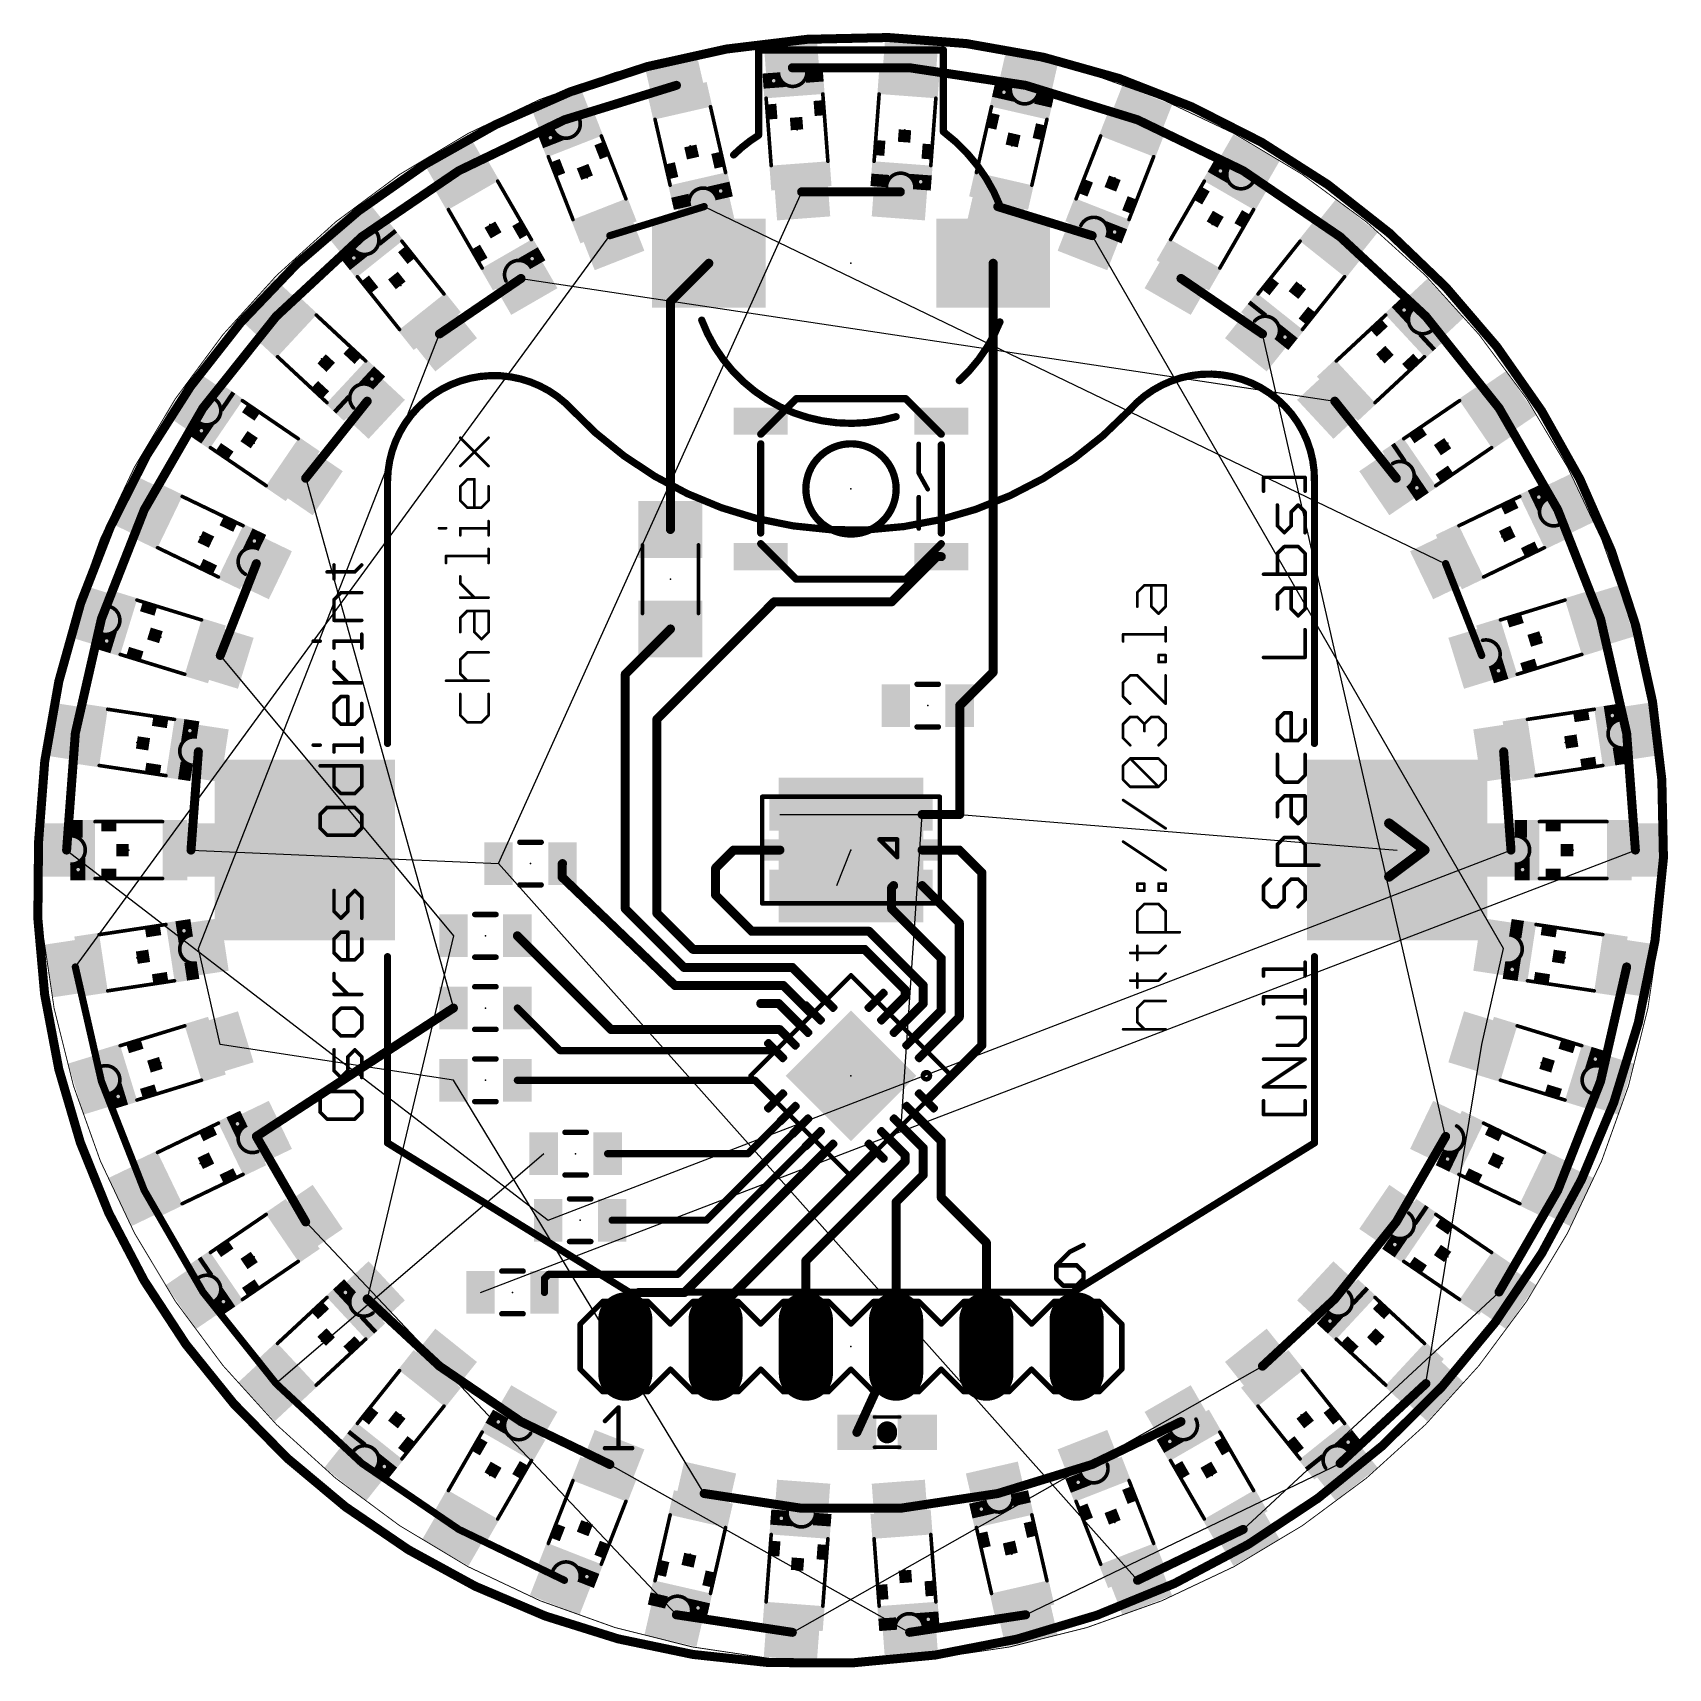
# Model space of a CAD drawing. Extents: x 53.2 to 99.2, y 34.1 to 80.1.
import ezdxf

# ---------------------------------------------------------------- set-up
doc = ezdxf.new("R2010")
doc.units = 0
for name, color, linetype in [('1', 22, 'CONTINUOUS'), ('16', 175, 'CONTINUOUS'), ('17', 82, 'CONTINUOUS'), ('19', 53, 'CONTINUOUS'), ('20', 7, 'CONTINUOUS'), ('21', 7, 'CONTINUOUS'), ('22', 2, 'CONTINUOUS'), ('23', 7, 'CONTINUOUS'), ('24', 7, 'CONTINUOUS'), ('51', 53, 'CONTINUOUS')]:
    doc.layers.add(name, color=color, linetype=linetype)

# ---------------------------------------------------------------- blocks, each defined once
blk = doc.blocks.new('RECT')
blk.add_solid([(-0.5, -0.5), (0.5, -0.5), (-0.5, 0.5), (0.5, 0.5)])
blk = doc.blocks.new('LONGP100')
at = {"const_width": 1}
blk.add_lwpolyline([(-0.5, 0), (0.5, 0)], dxfattribs=at)
at = {"const_width": 0.5}
for points in [[(-0.5, 0.25, 1), (-0.5, -0.25)], [(0.5, -0.25, 1), (0.5, 0.25)]]:
    blk.add_lwpolyline(points, format="xyb", dxfattribs=at)
blk = doc.blocks.new('RECT4000X1150R75')
at = {"const_width": 0.0862}
blk.add_lwpolyline([(0.3569, -0.0288), (0.3569, 0.0288, 0.4142), (0.3138, 0.0719), (-0.3138, 0.0719, 0.4142), (-0.3569, 0.0288), (-0.3569, -0.0288, 0.4142), (-0.3138, -0.0719), (0.3138, -0.0719, 0.4142)], format="xyb", close=True, dxfattribs=at)
blk.add_solid([(-0.3353, -0.0503), (0.3353, -0.0503), (-0.3353, 0.0503), (0.3353, 0.0503)])
blk = doc.blocks.new('RECT1150X4000R75')
at = {"const_width": 0.0862}
blk.add_lwpolyline([(0.0719, -0.3138), (0.0719, 0.3138, 0.4142), (0.0288, 0.3569), (-0.0288, 0.3569, 0.4142), (-0.0719, 0.3138), (-0.0719, -0.3138, 0.4142), (-0.0288, -0.3569), (0.0288, -0.3569, 0.4142)], format="xyb", close=True, dxfattribs=at)
blk.add_solid([(-0.0503, -0.3353), (0.0503, -0.3353), (-0.0503, 0.3353), (0.0503, 0.3353)])

msp = doc.modelspace()

# ---------------------------------------------------------------- linework, layer by layer
at = {"layer": '1'}
for points, const_width in [([(77.2511, 80.01, 0.4142), (53.34, 57.3689)], 0.254), ([(99.06, 56.9311, 0.4142), (77.2511, 80.01)], 0.254), ([(77.2529, 80.0735, 1), (77.2493, 79.9465)], 0.127), ([(77.2494, 79.9465, 1), (77.2528, 80.0735)], 0.127), ([(74.5498, 79.2226, 1), (74.5498, 79.0956)], 0.127), ([(77.8596, 79.2219, 1), (77.8406, 79.0963)], 0.127), ([(77.8501, 79.0956, 1), (77.8501, 79.2226)], 0.127), ([(71.3068, 78.6046, 1), (71.2694, 78.726)], 0.127), ([(81.1305, 78.726, 1), (81.0931, 78.6046)], 0.127), ([(81.1023, 78.6025, 1), (81.1213, 78.7281)], 0.127), ([(68.1183, 77.7554, 1), (68.1557, 77.634)], 0.127), ([(68.1646, 77.6375, 1), (68.1094, 77.7519)], 0.127), ([(84.2905, 77.7519, 1), (84.2353, 77.6375)], 0.127), ([(84.2442, 77.634, 1), (84.2816, 77.7554)], 0.127), ([(65.1374, 76.3198, 1), (65.1926, 76.2054)], 0.127), ([(65.2008, 76.2101, 1), (65.1292, 76.3151)], 0.127), ([(87.2708, 76.3151, 1), (87.1992, 76.2101)], 0.127), ([(87.2074, 76.2054, 1), (87.2626, 76.3198)], 0.127), ([(74.8123, 75.7325, 1), (74.8123, 75.6055)], 0.127), ([(77.5876, 75.6055, 1), (77.5876, 75.7325)], 0.127), ([(72.0843, 75.205, 1), (72.0545, 75.3022)], 0.1016), ([(80.3492, 75.3143, 1), (80.3118, 75.1929)], 0.127), ([(82.9671, 74.3753, 1), (83.0045, 74.4967)], 0.127), ([(62.4029, 74.4578, 1), (62.4745, 74.3528)], 0.127), ([(62.4819, 74.3588, 1), (62.3955, 74.4518)], 0.127), ([(69.3992, 74.4846, 1), (69.429, 74.3874)], 0.1016), ([(90.0044, 74.4518, 1), (89.918, 74.3588)], 0.127), ([(89.9254, 74.3528, 1), (89.997, 74.4578)], 0.127), ([(72.2449, 73.6151, 1), (72.1551, 73.7049)], 0.127), ([(66.9507, 73.179, 1), (66.8793, 73.284)], 0.127), ([(85.5207, 73.284, 1), (85.4493, 73.179)], 0.127), ([(59.9802, 72.2078, 1), (60.0666, 72.1148)], 0.127), ([(60.073, 72.1217, 1), (59.9738, 72.2009)], 0.127), ([(71.1835, 72.58, 1), (71.0565, 72.58)], 0.127), ([(71.0751, 72.6249, 1), (71.1649, 72.5351)], 0.127), ([(92.4261, 72.2009, 1), (92.3269, 72.1217)], 0.127), ([(92.3333, 72.1148, 1), (92.4197, 72.2078)], 0.127), ([(64.5865, 71.7225, 1), (64.6579, 71.6175)], 0.127), ([(87.742, 71.6175, 1), (87.8134, 71.7225)], 0.127), ([(57.9153, 69.6235, 1), (58.0145, 69.5443)], 0.127), ([(58.0199, 69.5522, 1), (57.9099, 69.6156)], 0.127), ([(62.6369, 69.7392, 1), (62.5377, 69.8184)], 0.127), ([(89.8622, 69.8184, 1), (89.763, 69.7392)], 0.127), ([(94.49, 69.6156, 1), (94.38, 69.5522)], 0.127), ([(94.3854, 69.5443, 1), (94.4846, 69.6235)], 0.127), ([(60.8066, 67.6512, 1), (60.9058, 67.572)], 0.127), ([(91.4941, 67.572, 1), (91.5933, 67.6512)], 0.127), ([(56.2598, 66.7569, 1), (56.3698, 66.6935)], 0.127), ([(56.3739, 66.702, 1), (56.2557, 66.7484)], 0.127), ([(96.1442, 66.7484, 1), (96.026, 66.702)], 0.127), ([(96.0301, 66.6935, 1), (96.1401, 66.7569)], 0.127), ([(71.0565, 66.17, 1), (71.1835, 66.17)], 0.127), ([(78.613, 65.4685, 1), (78.613, 65.3415)], 0.127), ([(78.6579, 65.3601, 1), (78.5681, 65.4499)], 0.127), ([(78.74, 65.3415, 1), (78.74, 65.4685)], 0.127), ([(59.5276, 65.1841, 1), (59.4094, 65.2305)], 0.127), ([(92.9787, 65.2259, 1), (92.8841, 65.1887)], 0.1016), ([(74.041, 64.1985, 1), (74.041, 64.0715)], 0.127), ([(74.0859, 64.0901, 1), (73.9961, 64.1799)], 0.127), ([(77.2981, 64.1799, 1), (77.3879, 64.0901)], 0.127), ([(77.343, 64.0715, 1), (77.343, 64.1985)], 0.127), ([(55.0499, 63.677, 1), (55.1681, 63.6306)], 0.127), ([(55.1709, 63.6397, 1), (55.0471, 63.6679)], 0.127), ([(97.3528, 63.6679, 1), (97.229, 63.6397)], 0.127), ([(97.2318, 63.6306, 1), (97.35, 63.677)], 0.127), ([(71.1649, 63.3251, 1), (71.0751, 63.4149)], 0.127), ([(58.3952, 62.6479, 1), (58.5134, 62.6015)], 0.127), ([(93.8983, 62.6061, 1), (93.9929, 62.6433)], 0.1016), ([(69.9135, 62.1, 1), (69.7865, 62.1)], 0.127), ([(69.8051, 62.1449, 1), (69.8949, 62.0551)], 0.127), ([(79.3225, 61.214, 1), (79.1955, 61.214)], 0.127), ([(70.8025, 60.833, 1), (70.6755, 60.833)], 0.127), ([(70.6941, 60.8779, 1), (70.7839, 60.7881)], 0.127), ([(54.3138, 60.4534, 1), (54.4376, 60.4252)], 0.127), ([(54.439, 60.4346, 1), (54.3124, 60.444)], 0.127), ([(98.0875, 60.444, 1), (97.9609, 60.4346)], 0.127), ([(97.9623, 60.4252, 1), (98.0861, 60.4534)], 0.127), ([(57.8997, 59.9113, 1), (57.7731, 59.9207)], 0.127), ([(94.6268, 59.9207, 1), (94.5002, 59.9113)], 0.127), ([(78.2, 58.2135, 1), (78.2, 58.0865)], 0.127), ([(79.1955, 58.15, 1), (79.3225, 58.15)], 0.127), ([(79.259, 58.0865, 1), (79.259, 58.2135)], 0.127), ([(53.34, 57.3689, 0.4142), (73.8789, 34.29)], 0.254), ([(53.2765, 57.3706, 1), (53.4035, 57.3672)], 0.127), ([(53.4034, 57.3652, 1), (53.2766, 57.3726)], 0.127), ([(54.0667, 57.1547, 1), (54.1933, 57.1453)], 0.127), ([(57.5667, 57.1547, 1), (57.6933, 57.1453)], 0.127), ([(72.898, 57.2135, 1), (72.898, 57.0865)], 0.127), ([(72.9429, 57.1051, 1), (72.8531, 57.1949)], 0.127), ([(74.2, 57.0865, 1), (74.2, 57.2135)], 0.127), ([(78.2, 57.2135, 1), (78.2, 57.0865)], 0.127), ([(79.2929, 57.1949, 1), (79.2031, 57.1051)], 0.127), ([(79.248, 57.0865, 1), (79.248, 57.2135)], 0.127), ([(94.7067, 57.1453, 1), (94.8333, 57.1547)], 0.127), ([(98.2067, 57.1453, 1), (98.3333, 57.1547)], 0.127), ([(68.1355, 56.758, 1), (68.0085, 56.758)], 0.127), ([(68.0271, 56.8029, 1), (68.1169, 56.7131)], 0.127), ([(68.1279, 56.7241, 1), (68.0381, 56.8139)], 0.127), ([(72.4535, 56.642, 1), (72.3265, 56.642)], 0.127), ([(72.3451, 56.6869, 1), (72.4349, 56.5971)], 0.127), ([(73.8789, 34.29, 0.4142), (99.06, 56.9311)], 0.254), ([(79.9465, 56.515, 1), (79.8195, 56.515)], 0.127), ([(79.8381, 56.4701, 1), (79.9279, 56.5599)], 0.127), ([(98.9965, 56.9329, 1), (99.1235, 56.9293)], 0.127), ([(99.1234, 56.9277, 1), (98.9966, 56.9345)], 0.127), ([(68.116, 56.4338, 1), (68.028, 56.3422)], 0.127), ([(68.0085, 56.388, 1), (68.1355, 56.388)], 0.127), ([(77.4065, 56.093, 1), (77.2795, 56.093)], 0.127), ([(77.2981, 56.1379, 1), (77.3879, 56.0481)], 0.127), ([(77.4449, 56.1051, 1), (77.3551, 56.1949)], 0.127), ([(78.2449, 56.1949, 1), (78.1551, 56.1051)], 0.127), ([(72.4349, 55.9249, 1), (72.3451, 55.8351)], 0.127), ([(72.3265, 55.88, 1), (72.4535, 55.88)], 0.127), ([(69.8949, 55.5439, 1), (69.8051, 55.4541)], 0.127), ([(69.7865, 55.499, 1), (69.9135, 55.499)], 0.127), ([(70.7839, 55.4169, 1), (70.6941, 55.3271)], 0.127), ([(70.6755, 55.372, 1), (70.8025, 55.372)], 0.127), ([(77.3879, 55.5439, 1), (77.2981, 55.4541)], 0.127), ([(77.2795, 55.499, 1), (77.4065, 55.499)], 0.127), ([(79.3115, 55.102, 1), (79.1845, 55.102)], 0.127), ([(66.8579, 54.7819, 1), (66.7681, 54.6921)], 0.127), ([(73.406, 54.9275, 1), (73.406, 54.8005)], 0.127), ([(73.3611, 54.8191, 1), (73.4509, 54.9089)], 0.127), ([(76.7529, 54.9089, 1), (76.6631, 54.8191)], 0.127), ([(76.708, 54.8005, 1), (76.708, 54.9275)], 0.127), ([(79.2031, 55.0571, 1), (79.2929, 55.1469)], 0.127), ([(71.755, 54.4195, 1), (71.755, 54.2925)], 0.127), ([(71.7101, 54.3111, 1), (71.7999, 54.4009)], 0.127), ([(76.6259, 54.4009, 1), (76.5361, 54.3111)], 0.127), ([(76.581, 54.2925, 1), (76.581, 54.4195)], 0.127), ([(54.4252, 53.8719, 1), (54.3262, 53.8493)], 0.1016), ([(71.501, 53.9115, 1), (71.501, 53.7845)], 0.127), ([(71.4561, 53.8031, 1), (71.5459, 53.8929)], 0.127), ([(74.5939, 53.8929, 1), (74.5041, 53.8031)], 0.127), ([(74.549, 53.7845, 1), (74.549, 53.9115)], 0.127), ([(78.8035, 54.102, 1), (78.6765, 54.102)], 0.127), ([(78.6951, 54.0571, 1), (78.7849, 54.1469)], 0.127), ([(98.0861, 53.8465, 1), (97.9623, 53.8747)], 0.127), ([(71.247, 53.4035, 1), (71.247, 53.2765)], 0.127), ([(71.203, 53.2942, 1), (71.291, 53.3858)], 0.127), ([(74.3399, 53.3849, 1), (74.2501, 53.2951)], 0.127), ([(74.295, 53.2765, 1), (74.295, 53.4035)], 0.127), ([(78.2955, 53.34, 1), (78.1685, 53.34)], 0.127), ([(78.1871, 53.2951, 1), (78.2769, 53.3849)], 0.127), ([(73.66, 52.8955, 1), (73.66, 52.7685)], 0.127), ([(74.2128, 52.8769, 1), (74.123, 52.7871)], 0.127), ([(74.1679, 52.7685, 1), (74.1679, 52.8955)], 0.127), ([(75.4757, 52.9848, 1), (75.4757, 52.8578)], 0.127), ([(75.4308, 52.8764, 1), (75.5206, 52.9662)], 0.127), ([(75.4928, 52.8578, 1), (75.4928, 52.9848)], 0.127), ([(77.7875, 53.213, 1), (77.6605, 53.213)], 0.127), ([(77.6605, 53.0311, 1), (77.7875, 53.0311)], 0.127), ([(77.6791, 53.1681, 1), (77.7689, 53.2579)], 0.127), ([(77.7689, 52.9862, 1), (77.6791, 53.076)], 0.127), ([(78.2769, 52.7871, 1), (78.1871, 52.8769)], 0.127), ([(65.0477, 52.6518, 1), (64.9783, 52.7582)], 0.127), ([(66.8489, 52.7409, 1), (66.7771, 52.6691)], 0.1016), ([(75.0673, 52.6312, 1), (75.0673, 52.5042)], 0.127), ([(75.0224, 52.5228, 1), (75.1122, 52.6126)], 0.127), ([(75.1393, 52.5042, 1), (75.1393, 52.6312)], 0.127), ([(77.2157, 52.6126, 1), (77.3055, 52.5228)], 0.127), ([(78.1685, 52.832, 1), (78.2955, 52.832)], 0.127), ([(78.6765, 52.6329, 1), (78.8035, 52.6329)], 0.127), ([(78.7849, 52.588, 1), (78.6951, 52.6778)], 0.127), ([(79.1845, 52.451, 1), (79.3115, 52.451)], 0.127), ([(79.2929, 52.4061, 1), (79.2031, 52.4959)], 0.127), ([(69.4526, 52.1609, 1), (69.4526, 52.0339)], 0.127), ([(69.4077, 52.0525, 1), (69.4975, 52.1423)], 0.127), ([(74.2403, 52.1423, 1), (74.1505, 52.0525)], 0.127), ([(74.1954, 52.0339, 1), (74.1954, 52.1609)], 0.127), ([(74.7408, 52.1693, 1), (74.8306, 52.2591)], 0.127), ([(77.5693, 52.2591, 1), (77.6591, 52.1693)], 0.127), ([(68.0109, 51.5579, 1), (68.0109, 51.4563)], 0.1016), ([(67.975, 51.4712, 1), (68.0468, 51.543)], 0.1016), ([(74.0786, 51.4563, 1), (74.0786, 51.5579)], 0.1016), ([(74.3873, 51.8157, 1), (74.4771, 51.9055)], 0.127), ([(77.9228, 51.9055, 1), (78.0126, 51.8157)], 0.127), ([(78.3848, 51.5243, 1), (78.2578, 51.5243)], 0.127), ([(78.2764, 51.5692, 1), (78.3662, 51.4794)], 0.127), ([(78.2578, 51.5071, 1), (78.3848, 51.5071)], 0.127), ([(79.8195, 51.6545, 1), (79.9465, 51.6545)], 0.127), ([(79.9279, 51.6096, 1), (79.8381, 51.6994)], 0.127), ([(55.1563, 50.6647, 1), (55.0617, 50.6275)], 0.1016), ([(55.0595, 50.6348, 1), (55.1585, 50.6574)], 0.1016), ([(66.813, 50.7238, 1), (66.813, 50.6222)], 0.1016), ([(73.5343, 50.7089, 1), (73.4625, 50.6371)], 0.1016), ([(73.4984, 50.6222, 1), (73.4984, 50.7238)], 0.1016), ([(97.229, 50.6602, 1), (97.3528, 50.632)], 0.127), ([(97.35, 50.6229, 1), (97.2318, 50.6693)], 0.127), ([(74.0427, 50.0569, 1), (74.1145, 50.1287)], 0.1016), ([(78.2764, 50.1377, 1), (78.3662, 50.0479)], 0.127), ([(74.4681, 49.7034, 1), (74.3963, 49.7752)], 0.1016), ([(78.0126, 49.7842, 1), (77.9228, 49.6944)], 0.127), ([(74.8216, 49.3498, 1), (74.7498, 49.4216)], 0.1016), ([(77.6591, 49.4306, 1), (77.5693, 49.3408)], 0.127), ([(59.5235, 49.1243, 1), (59.4135, 49.0609)], 0.127), ([(59.4338, 49.1458, 1), (59.5032, 49.0394)], 0.127), ([(75.1752, 48.9963, 1), (75.1034, 49.0681)], 0.1016), ([(75.5377, 48.6337, 1), (75.4479, 48.7235)], 0.127), ([(76.952, 48.6337, 1), (76.8622, 48.7235)], 0.127), ([(77.3055, 49.0771, 1), (77.2157, 48.9873)], 0.127), ([(78.2955, 48.7679, 1), (78.1685, 48.7679)], 0.127), ([(78.1871, 48.723, 1), (78.2769, 48.8128)], 0.127), ([(78.8035, 48.967, 1), (78.6765, 48.967)], 0.127), ([(78.6951, 48.9221, 1), (78.7849, 49.0119)], 0.127), ([(92.9864, 49.0609, 1), (92.8764, 49.1243)], 0.127), ([(69.353, 48.6574, 1), (69.353, 48.5558)], 0.1016), ([(73.2636, 48.6425, 1), (73.3354, 48.5707)], 0.1016), ([(73.2995, 48.5558, 1), (73.2995, 48.6574)], 0.1016), ([(77.7875, 48.5688, 1), (77.6605, 48.5688)], 0.127), ([(77.6605, 48.387, 1), (77.7875, 48.387)], 0.127), ([(77.6791, 48.5239, 1), (77.7689, 48.6137)], 0.127), ([(77.7689, 48.3421, 1), (77.6791, 48.4319)], 0.127), ([(78.1685, 48.006, 1), (78.2955, 48.006)], 0.127), ([(78.2769, 47.9611, 1), (78.1871, 48.0509)], 0.127), ([(56.3588, 47.6001, 1), (56.2708, 47.5493)], 0.1016), ([(56.2675, 47.5561, 1), (56.3621, 47.5933)], 0.1016), ([(78.7849, 47.4159, 1), (78.6951, 47.3261)], 0.127), ([(78.6765, 47.371, 1), (78.8035, 47.371)], 0.127), ([(96.026, 47.5979, 1), (96.1442, 47.5515)], 0.127), ([(96.1401, 47.543, 1), (96.0301, 47.6064)], 0.127), ([(77.5335, 47.244, 1), (77.4065, 47.244)], 0.127), ([(77.4251, 47.2889, 1), (77.5149, 47.1991)], 0.127), ([(60.8012, 46.6566, 1), (60.9112, 46.72)], 0.127), ([(69.48, 46.7868, 1), (69.48, 46.6852)], 0.1016), ([(72.1001, 46.7719, 1), (72.1719, 46.7001)], 0.1016), ([(72.136, 46.6852, 1), (72.136, 46.7868)], 0.1016), ([(91.4887, 46.72, 1), (91.5987, 46.6566)], 0.127), ([(91.5933, 46.6487, 1), (91.4941, 46.7279)], 0.127), ([(80.0735, 46.101, 1), (79.9465, 46.101)], 0.127), ([(79.9651, 46.0561, 1), (80.0549, 46.1459)], 0.127), ([(74.9935, 45.593, 1), (74.8665, 45.593)], 0.127), ([(74.8851, 45.6379, 1), (74.9749, 45.5481)], 0.127), ([(67.6258, 45.096, 1), (67.5242, 45.096)], 0.1016), ([(67.5391, 45.1319, 1), (67.6109, 45.0601)], 0.1016), ([(67.691, 45.2628, 1), (67.691, 45.1612)], 0.1016), ([(67.7269, 45.1761, 1), (67.6551, 45.2479)], 0.1016), ([(71.2832, 45.2479, 1), (71.355, 45.1761)], 0.1016), ([(71.3191, 45.1612, 1), (71.3191, 45.2628)], 0.1016), ([(58.0046, 44.7477, 1), (57.9252, 44.6843)], 0.1016), ([(57.9209, 44.6906, 1), (58.0089, 44.7414)], 0.1016), ([(62.6305, 44.5676, 1), (62.5441, 44.4746)], 0.127), ([(67.5242, 44.704, 1), (67.6258, 44.704)], 0.1016), ([(70.231, 44.7675, 1), (70.231, 44.6405)], 0.127), ([(70.2759, 44.6591, 1), (70.1861, 44.7489)], 0.127), ([(71.4733, 44.7489, 1), (71.5631, 44.6591)], 0.127), ([(71.5182, 44.6405, 1), (71.5182, 44.7675)], 0.127), ([(89.8558, 44.4746, 1), (89.7694, 44.5676)], 0.127), ([(94.38, 44.7477, 1), (94.49, 44.6843)], 0.127), ([(69.9135, 44.323, 1), (69.7865, 44.323)], 0.127), ([(69.8051, 44.3679, 1), (69.8949, 44.2781)], 0.127), ([(72.4535, 44.1615, 1), (72.3265, 44.1615)], 0.127), ([(72.3451, 44.2064, 1), (72.4349, 44.1166)], 0.127), ([(89.763, 44.5607, 1), (89.8622, 44.4815)], 0.127), ([(77.5277, 43.1536, 1), (77.4123, 43.2064)], 0.127), ([(69.7865, 43.18, 1), (69.9135, 43.18)], 0.127), ([(72.3265, 43.18, 1), (72.4535, 43.18)], 0.127), ([(74.8665, 43.18, 1), (74.9935, 43.18)], 0.127), ([(77.4065, 43.18, 1), (77.5335, 43.18)], 0.127), ([(79.9465, 43.18, 1), (80.0735, 43.18)], 0.127), ([(64.6579, 42.6824, 1), (64.5865, 42.5774)], 0.127), ([(64.579, 42.5834, 1), (64.6654, 42.6764)], 0.127), ([(87.7345, 42.6764, 1), (87.8209, 42.5834)], 0.127), ([(60.058, 42.1758, 1), (59.9888, 42.1014)], 0.1016), ([(59.9837, 42.1069, 1), (60.0631, 42.1703)], 0.1016), ([(92.4197, 42.0921, 1), (92.3333, 42.1851)], 0.127), ([(66.9426, 41.1256, 1), (66.8874, 41.0112)], 0.127), ([(66.8793, 41.0159, 1), (66.9507, 41.1209)], 0.127), ([(85.5126, 41.0112, 1), (85.4574, 41.1256)], 0.127), ([(76.3083, 40.7934, 1), (76.4237, 40.7406)], 0.127), ([(62.4673, 39.9366, 1), (62.4101, 39.8526)], 0.1016), ([(62.4041, 39.8574, 1), (62.4733, 39.9318)], 0.1016), ([(69.3865, 39.8067, 1), (69.4417, 39.9211)], 0.127), ([(82.9582, 39.9211, 1), (83.0134, 39.8067)], 0.127), ([(83.0045, 39.8032, 1), (82.9671, 39.9246)], 0.127), ([(89.918, 39.9411, 1), (90.0044, 39.8481)], 0.127), ([(72.0789, 39.1091, 1), (72.0599, 38.9835)], 0.127), ([(80.3118, 39.107, 1), (80.3492, 38.9856)], 0.127), ([(80.34, 38.9835, 1), (80.321, 39.1091)], 0.127), ([(74.8123, 38.6944, 1), (74.8123, 38.5674)], 0.127), ([(74.8028, 38.5681, 1), (74.8218, 38.6937)], 0.127), ([(77.5781, 38.6937, 1), (77.5971, 38.5681)], 0.127), ([(77.5876, 38.5674, 1), (77.5876, 38.6944)], 0.127), ([(65.1871, 38.0831, 1), (65.1429, 37.9915)], 0.1016), ([(65.1364, 37.9953, 1), (65.1936, 38.0793)], 0.1016), ([(87.2626, 37.9801, 1), (87.2074, 38.0945)], 0.127), ([(68.1149, 36.5594, 1), (68.1591, 36.651)], 0.1016), ([(84.2353, 36.6624, 1), (84.2905, 36.548)], 0.127), ([(71.2976, 35.6974, 1), (71.2786, 35.5718)], 0.127), ([(81.1213, 35.5718, 1), (81.1023, 35.6974)], 0.127), ([(74.5403, 35.078, 1), (74.5593, 35.2036)], 0.127), ([(77.8406, 35.2036, 1), (77.8596, 35.078)], 0.127), ([(73.8823, 34.3534, 1), (73.8755, 34.2266)], 0.127), ([(73.8752, 34.2266, 1), (73.8826, 34.3534)], 0.127)]:
    msp.add_lwpolyline(points, format="xyb", dxfattribs=dict(at, const_width=const_width))
for points, const_width in [([(74.5498, 79.1591), (77.8501, 79.1591)], 0.254), ([(77.8501, 79.1591), (81.1118, 78.6653)], 0.254), ([(68.137, 77.6947), (71.2881, 78.6653)], 0.254), ([(81.1118, 78.6653), (84.2629, 77.6947)], 0.254), ([(65.165, 76.2626), (68.137, 77.6947)], 0.254), ([(84.2629, 77.6947), (87.235, 76.2626)], 0.254), ([(62.4387, 74.4053), (65.165, 76.2626)], 0.254), ([(87.235, 76.2626), (89.9612, 74.4053)], 0.254), ([(74.8123, 75.669), (77.5876, 75.669)], 0.254), ([(69.4141, 74.436), (72.0694, 75.2536)], 0.2032), ([(80.3305, 75.2536), (82.9858, 74.436)], 0.254), ([(60.0234, 72.1613), (62.4387, 74.4053)], 0.254), ([(89.9612, 74.4053), (92.3765, 72.1613)], 0.254), ([(71.12, 72.58), (72.2, 73.66)], 0.254), ([(64.6222, 71.67), (66.915, 73.2315)], 0.254), ([(85.485, 73.2315), (87.7777, 71.67)], 0.254), ([(57.9649, 69.5839), (60.0234, 72.1613)], 0.254), ([(71.12, 66.17), (71.12, 72.58)], 0.254), ([(92.3765, 72.1613), (94.435, 69.5839)], 0.254), ([(56.3148, 66.7252), (57.9649, 69.5839)], 0.254), ([(60.8562, 67.6116), (62.5873, 69.7788)], 0.254), ([(91.5437, 67.6116), (89.8126, 69.7788)], 0.254), ([(94.435, 69.5839), (96.0851, 66.7252)], 0.254), ([(55.109, 63.6538), (56.3148, 66.7252)], 0.254), ([(96.0851, 66.7252), (97.2909, 63.6538)], 0.254), ([(77.343, 64.135), (78.613, 65.405)], 0.254), ([(78.613, 65.405), (78.74, 65.405)], 0.254), ([(58.4543, 62.6247), (59.4685, 65.2073)], 0.254), ([(93.9456, 62.6247), (92.9314, 65.2073)], 0.2032), ([(70.739, 60.833), (74.041, 64.135)], 0.254), ([(74.041, 64.135), (77.343, 64.135)], 0.254), ([(54.3757, 60.4393), (55.109, 63.6538)], 0.254), ([(97.2909, 63.6538), (98.0242, 60.4393)], 0.254), ([(69.85, 62.1), (71.12, 63.37)], 0.254), ([(69.85, 55.499), (69.85, 62.1)], 0.254), ([(79.259, 58.15), (79.259, 61.214)], 0.254), ([(70.739, 55.372), (70.739, 60.833)], 0.254), ([(54.13, 57.15), (54.3757, 60.4393)], 0.254), ([(98.0242, 60.4393), (98.27, 57.15)], 0.254), ([(57.63, 57.15), (57.8364, 59.916)], 0.254), ([(94.77, 57.15), (94.5635, 59.916)], 0.254), ([(78.2, 58.15), (79.259, 58.15)], 0.254), ([(72.39, 56.642), (72.898, 57.15)], 0.254), ([(72.898, 57.15), (74.2, 57.15)], 0.254), ([(79.248, 57.15), (78.2, 57.15)], 0.254), ([(79.883, 56.515), (79.248, 57.15)], 0.254), ([(68.083, 56.769), (68.072, 56.758)], 0.254), ([(68.072, 56.758), (68.072, 56.388)], 0.254), ([(72.39, 55.88), (72.39, 56.642)], 0.254), ([(79.883, 51.6545), (79.883, 56.515)], 0.254), ([(68.072, 56.388), (71.247, 53.34)], 0.254), ([(77.343, 56.093), (77.4, 56.15)], 0.254), ([(77.343, 55.499), (77.343, 56.093)], 0.254), ([(79.248, 55.102), (78.2, 56.15)], 0.254), ([(73.406, 54.864), (72.39, 55.88)], 0.254), ([(69.85, 55.499), (71.501, 53.848)], 0.254), ([(70.739, 55.372), (71.755, 54.356)], 0.254), ([(78.74, 54.102), (77.343, 55.499)], 0.254), ([(79.248, 52.451), (79.248, 55.102)], 0.254), ([(66.813, 54.737), (69.4526, 52.0974)], 0.254), ([(73.406, 54.864), (76.708, 54.864)], 0.254), ([(76.708, 54.864), (78.232, 53.34)], 0.254), ([(71.755, 54.356), (76.581, 54.356)], 0.254), ([(76.581, 54.356), (77.724, 53.213)], 0.254), ([(55.109, 50.6461), (54.3757, 53.8606)], 0.2032), ([(71.501, 53.848), (74.549, 53.848)], 0.254), ([(74.549, 53.848), (75.4757, 52.9213)], 0.254), ([(78.74, 52.6329), (78.74, 54.102)], 0.254), ([(97.2909, 50.6461), (98.0242, 53.8606)], 0.254), ([(71.247, 53.34), (74.295, 53.34)], 0.254), ([(74.295, 53.34), (75.0673, 52.5677)], 0.254), ([(78.232, 53.34), (78.232, 52.832)], 0.254), ([(74.1679, 52.832), (73.66, 52.832)], 0.254), ([(74.7857, 52.2142), (74.1679, 52.832)], 0.254), ([(75.4757, 52.9213), (75.4928, 52.9213)], 0.254), ([(77.724, 53.0311), (77.2606, 52.5677)], 0.254), ([(78.232, 52.832), (77.6142, 52.2142)], 0.254), ([(77.724, 53.213), (77.724, 53.0311)], 0.254), ([(59.4685, 49.0926), (65.013, 52.705)], 0.254), ([(66.813, 52.705), (68.0109, 51.5071)], 0.2032), ([(75.0673, 52.5677), (75.1393, 52.5677)], 0.254), ([(77.9677, 51.8606), (78.74, 52.6329)], 0.254), ([(78.3213, 51.5243), (79.248, 52.451)], 0.254), ([(69.4526, 52.0974), (74.1954, 52.0974)], 0.254), ([(74.1954, 52.0974), (74.4322, 51.8606)], 0.254), ([(68.0109, 51.5071), (74.0786, 51.5071)], 0.2032), ([(78.3213, 50.0928), (79.883, 51.6545)], 0.254), ([(78.3213, 51.5071), (78.3213, 51.5243)], 0.254), ([(56.3148, 47.5747), (55.109, 50.6461)], 0.2032), ([(66.813, 50.673), (73.4984, 50.673)], 0.2032), ([(73.4984, 50.673), (74.0786, 50.0928)], 0.2032), ([(96.0851, 47.5747), (97.2909, 50.6461)], 0.254), ([(73.2995, 48.6066), (74.4322, 49.7393)], 0.2032), ([(78.74, 48.967), (77.9677, 49.7393)], 0.254), ([(72.136, 46.736), (74.7857, 49.3857)], 0.2032), ([(78.232, 48.7679), (77.6142, 49.3857)], 0.254), ([(60.8562, 46.6883), (59.4685, 49.0926)], 0.254), ([(71.3191, 45.212), (75.1393, 49.0322)], 0.2032), ([(71.5182, 44.704), (75.4928, 48.6786)], 0.254), ([(72.39, 44.1615), (76.9071, 48.6786)], 0.254), ([(77.724, 48.5688), (77.2606, 49.0322)], 0.254), ([(78.232, 48.006), (78.232, 48.7679)], 0.254), ([(78.74, 47.371), (78.74, 48.967)], 0.254), ([(91.5437, 46.6883), (92.9314, 49.0926)], 0.254), ([(69.353, 48.6066), (73.2995, 48.6066)], 0.2032), ([(74.93, 45.593), (77.724, 48.387)], 0.254), ([(77.724, 48.387), (77.724, 48.5688)], 0.254), ([(77.47, 47.244), (78.232, 48.006)], 0.254), ([(57.9649, 44.716), (56.3148, 47.5747)], 0.2032), ([(80.01, 46.101), (78.74, 47.371)], 0.254), ([(94.435, 44.716), (96.0851, 47.5747)], 0.254), ([(77.47, 43.18), (77.47, 47.244)], 0.254), ([(69.48, 46.736), (72.136, 46.736)], 0.2032), ([(89.8126, 44.5211), (91.5437, 46.6883)], 0.254), ([(80.01, 43.18), (80.01, 46.101)], 0.254), ([(74.93, 43.18), (74.93, 45.593)], 0.254), ([(67.575, 45.096), (67.691, 45.212)], 0.2032), ([(67.575, 44.704), (67.575, 45.096)], 0.2032), ([(67.691, 45.212), (71.3191, 45.212)], 0.2032), ([(60.0234, 42.1386), (57.9649, 44.716)], 0.2032), ([(62.5873, 44.5211), (64.6222, 42.6299)], 0.254), ([(69.85, 44.323), (70.231, 44.704)], 0.254), ([(70.231, 44.704), (71.5182, 44.704)], 0.254), ([(87.7777, 42.6299), (89.8126, 44.5211)], 0.254), ([(69.85, 43.18), (69.85, 44.323)], 0.254), ([(72.39, 43.18), (72.39, 44.1615)], 0.254), ([(76.366, 40.767), (77.47, 43.18)], 0.254), ([(64.6222, 42.6299), (66.915, 41.0684)], 0.254), ([(62.4387, 39.8946), (60.0234, 42.1386)], 0.2032), ([(89.9612, 39.8946), (92.3765, 42.1386)], 0.254), ([(66.915, 41.0684), (69.4141, 39.8639)], 0.254), ([(82.9858, 39.8639), (85.485, 41.0684)], 0.254), ([(65.165, 38.0373), (62.4387, 39.8946)], 0.2032), ([(80.3305, 39.0463), (82.9858, 39.8639)], 0.254), ([(72.0694, 39.0463), (74.8123, 38.6309)], 0.254), ([(77.5876, 38.6309), (80.3305, 39.0463)], 0.254), ([(74.8123, 38.6309), (77.5876, 38.6309)], 0.254), ([(65.165, 38.0373), (68.137, 36.6052)], 0.2032), ([(84.2629, 36.6052), (87.235, 38.0373)], 0.254), ([(71.2881, 35.6346), (74.5498, 35.1408)], 0.254), ([(77.8501, 35.1408), (81.1118, 35.6346)], 0.254)]:
    msp.add_lwpolyline(points, dxfattribs=dict(at, const_width=const_width))
at = {"layer": '16', "const_width": 0.254}
for points in [[(80.2, 62.155), (80.2, 73.66)], [(80.2, 62.155), (79.259, 61.214)]]:
    msp.add_lwpolyline(points, dxfattribs=at)
at = {"layer": '16', "const_width": 0.127}
for points in [[(80.2635, 73.66, 1), (80.1365, 73.66)], [(80.1365, 62.155, 1), (80.2635, 62.155)], [(80.2449, 62.1101, 1), (80.1551, 62.1999)], [(79.2141, 61.2589, 1), (79.3039, 61.1691)]]:
    msp.add_lwpolyline(points, format="xyb", dxfattribs=at)
at = {"layer": '19'}
for p, q in [((66.283, 56.769), (74.8123, 75.669)), ((72.0694, 75.2536), (92.9314, 65.2073)), ((54.3757, 53.8606), (69.4141, 74.436)), ((94.5635, 54.3839), (82.9858, 74.436)), ((72.2, 73.66), (72.2, 73.66)), ((66.915, 73.2315), (89.8126, 69.7788)), ((57.8364, 54.3839), (64.6222, 71.67)), ((92.9314, 49.0926), (87.7777, 71.67)), ((60.8562, 67.6116), (65.013, 52.705)), ((58.4543, 62.6247), (65.013, 54.737)), ((79.259, 61.214), (79.259, 61.214)), ((74.2, 58.15), (78.2, 58.15)), ((77.6142, 49.3857), (78.2, 58.15)), ((79.259, 58.15), (91.567, 57.15)), ((54.13, 57.15), (67.68, 46.736)), ((57.63, 57.15), (66.283, 56.769)), ((65.775, 44.704), (98.27, 57.15)), ((67.68, 46.736), (94.77, 57.15)), ((75.8, 56.15), (76.2, 57.15)), ((84.2629, 36.6052), (66.283, 56.769)), ((58.4543, 51.6752), (57.8364, 54.3839)), ((65.013, 54.737), (62.5873, 44.5211)), ((93.9456, 51.6752), (94.5635, 54.3839)), ((65.013, 50.673), (58.4543, 51.6752)), ((92.3765, 42.1386), (93.9456, 51.6752)), ((72.0694, 39.0463), (65.013, 50.673)), ((67.553, 48.6066), (60.0234, 42.1386)), ((60.8562, 46.6883), (71.2881, 35.6346)), ((94.435, 44.716), (87.235, 38.0373)), ((74.5498, 35.1408), (87.7777, 42.6299)), ((69.4141, 39.8639), (77.8501, 35.1408)), ((81.1118, 35.6346), (89.9612, 39.8946))]:
    msp.add_line(p, q, dxfattribs=at)
at = {"layer": '20', "const_width": 0.0254}
msp.add_lwpolyline([(76.2, 34.29, 1), (76.2, 80.01, 1), (76.2, 34.29)], format="xyb", dxfattribs=at)
at = {"layer": '21'}
for points, const_width in [([(74.66, 69.85), (77.74, 69.85)], 0.2032), ([(65.2054, 67.9547), (66.0019, 68.7512)], 0.0762), ([(66.0019, 67.9547), (65.2054, 68.7512)], 0.0762), ([(73.66, 66.07), (73.66, 68.58)], 0.2032), ([(78.74, 68.55), (78.74, 66.07)], 0.2032), ([(88.9762, 67.6369), (87.8069, 67.6369)], 0.1016), ([(87.8069, 67.6369), (87.8069, 67.2472)], 0.1016), ([(88.9762, 67.2472), (88.9762, 67.6369)], 0.1016), ([(65.2054, 67.3828), (65.4045, 67.5819)], 0.0762), ([(65.2054, 66.9845), (65.2054, 67.3828)], 0.0762), ([(65.4045, 67.5819), (65.6037, 67.5819)], 0.0762), ([(65.6037, 67.5819), (65.6037, 66.7854)], 0.0762), ([(66.0019, 67.3828), (66.0019, 66.9845)], 0.0762), ([(65.4045, 66.7854), (65.2054, 66.9845)], 0.0762), ([(65.8028, 66.7854), (65.4045, 66.7854)], 0.0762), ([(66.0019, 66.9845), (65.8028, 66.7854)], 0.0762), ([(88.1967, 66.2727), (88.1967, 66.8574)], 0.1016), ([(88.7814, 66.8574), (88.5865, 66.6625)], 0.1016), ([(88.9762, 66.6625), (88.7814, 66.8574)], 0.1016), ([(66.0019, 66.0059), (66.0019, 66.4041)], 0.0762), ([(88.3916, 66.0779), (88.1967, 66.2727)], 0.1016), ([(88.5865, 66.2727), (88.3916, 66.0779)], 0.1016), ([(88.5865, 66.6625), (88.5865, 66.2727)], 0.1016), ([(88.9762, 66.0779), (88.9762, 66.6625)], 0.1016), ([(64.608, 66.205), (64.8071, 66.205)], 0.0762), ([(65.2054, 66.0059), (65.2054, 66.205)], 0.0762), ([(65.2054, 66.205), (66.0019, 66.205)], 0.0762), ([(64.8071, 65.2264), (64.8071, 65.4255)], 0.0762), ([(64.8071, 65.4255), (66.0019, 65.4255)], 0.0762), ([(66.0019, 65.2264), (66.0019, 65.6246)], 0.0762), ([(88.3916, 65.6881), (88.1967, 65.4932)], 0.1016), ([(88.1967, 65.4932), (88.1967, 64.9086)], 0.1016), ([(88.7814, 65.6881), (88.3916, 65.6881)], 0.1016), ([(88.9762, 65.4932), (88.7814, 65.6881)], 0.1016), ([(88.9762, 64.9086), (88.9762, 65.4932)], 0.1016), ([(61.4588, 64.9764), (62.2384, 64.9764)], 0.1016), ([(61.6537, 64.7816), (61.6537, 65.1713)], 0.1016), ([(62.2384, 64.9764), (62.4332, 65.1713)], 0.1016), ([(87.8069, 64.9086), (88.9762, 64.9086)], 0.1016), ([(61.6537, 64.1969), (61.8486, 64.3918)], 0.1016), ([(61.8486, 64.3918), (62.4332, 64.3918)], 0.1016), ([(65.2054, 64.6502), (65.2054, 64.8494)], 0.0762), ([(65.6037, 64.252), (65.2054, 64.6502)], 0.0762), ([(77.74, 64.77), (74.66, 64.77)], 0.2032), ([(84.2554, 64.3983), (84.4545, 64.5974)], 0.0762), ([(84.2554, 64), (84.2554, 64.3983)], 0.0762), ([(84.4545, 64.5974), (85.0519, 64.5974)], 0.0762), ([(84.6537, 64), (84.6537, 64.5974)], 0.0762), ([(85.0519, 64.5974), (85.0519, 64)], 0.0762), ([(88.1967, 64.3239), (88.3916, 64.5188)], 0.1016), ([(88.3916, 64.5188), (88.9762, 64.5188)], 0.1016), ([(88.5865, 63.9341), (88.5865, 64.5188)], 0.1016), ([(88.9762, 64.5188), (88.9762, 63.9341)], 0.1016), ([(61.6537, 63.6123), (61.6537, 64.1969)], 0.1016), ([(66.0019, 64.252), (65.2054, 64.252)], 0.0762), ([(84.8528, 63.8009), (84.6537, 64)], 0.0762), ([(85.0519, 64), (84.8528, 63.8009)], 0.0762), ([(88.1967, 63.9341), (88.1967, 64.3239)], 0.1016), ([(88.7814, 63.7393), (88.5865, 63.9341)], 0.1016), ([(88.9762, 63.9341), (88.7814, 63.7393)], 0.1016), ([(62.4332, 63.6123), (61.6537, 63.6123)], 0.1016), ([(65.2054, 63.6801), (65.4045, 63.8792)], 0.0762), ([(65.2054, 63.2818), (65.2054, 63.6801)], 0.0762), ([(65.4045, 63.8792), (66.0019, 63.8792)], 0.0762), ([(65.6037, 63.2818), (65.6037, 63.8792)], 0.0762), ([(66.0019, 63.8792), (66.0019, 63.2818)], 0.0762), ([(61.069, 63.0276), (61.2639, 63.0276)], 0.1016), ([(61.6537, 62.8328), (61.6537, 63.0276)], 0.1016), ([(61.6537, 63.0276), (62.4332, 63.0276)], 0.1016), ([(62.4332, 62.8328), (62.4332, 63.2225)], 0.1016), ([(65.8028, 63.0827), (65.6037, 63.2818)], 0.0762), ([(66.0019, 63.2818), (65.8028, 63.0827)], 0.0762), ([(83.8571, 63.0214), (83.8571, 63.2205)], 0.0762), ([(83.8571, 63.2205), (85.0519, 63.2205)], 0.0762), ([(85.0519, 63.0214), (85.0519, 63.4196)], 0.0762), ([(88.9762, 62.57), (88.9762, 63.3495)], 0.1016), ([(65.2054, 62.5108), (65.4045, 62.7099)], 0.0762), ([(65.4045, 62.7099), (66.0019, 62.7099)], 0.0762), ([(84.8528, 62.4368), (84.8528, 62.6359)], 0.0762), ([(84.8528, 62.6359), (85.0519, 62.6359)], 0.0762), ([(85.0519, 62.6359), (85.0519, 62.4368)], 0.0762), ([(87.8069, 62.57), (88.9762, 62.57)], 0.1016), ([(61.6537, 62.2481), (61.6537, 62.443)], 0.1016), ([(62.0435, 61.8584), (61.6537, 62.2481)], 0.1016), ([(65.2054, 62.1125), (65.2054, 62.5108)], 0.0762), ([(65.4045, 61.9134), (65.2054, 62.1125)], 0.0762), ([(85.0519, 62.4368), (84.8528, 62.4368)], 0.0762), ([(62.4332, 61.8584), (61.6537, 61.8584)], 0.1016), ([(64.8071, 61.9134), (66.0019, 61.9134)], 0.0762), ([(78.059, 61.814), (78.659, 61.814)], 0.1524), ([(84.0563, 62.064), (83.8571, 61.8649)], 0.0762), ([(83.8571, 61.8649), (83.8571, 61.4666)], 0.0762), ([(84.2554, 62.064), (84.0563, 62.064)], 0.0762), ([(85.0519, 61.2675), (84.2554, 62.064)], 0.0762), ([(85.0519, 62.064), (85.0519, 61.2675)], 0.0762), ([(61.6537, 61.2737), (61.8486, 61.4686)], 0.1016), ([(61.6537, 60.8839), (61.6537, 61.2737)], 0.1016), ([(61.8486, 61.4686), (62.0435, 61.4686)], 0.1016), ([(62.0435, 61.4686), (62.0435, 60.6891)], 0.1016), ([(62.4332, 61.2737), (62.4332, 60.8839)], 0.1016), ([(65.2054, 61.5406), (65.2054, 60.9432)], 0.0762), ([(66.0019, 60.9432), (66.0019, 61.5406)], 0.0762), ([(83.8571, 61.4666), (84.0563, 61.2675)], 0.0762), ([(61.8486, 60.6891), (61.6537, 60.8839)], 0.1016), ([(62.4332, 60.8839), (62.2384, 60.6891)], 0.1016), ([(65.2054, 60.9432), (65.4045, 60.7441)], 0.0762), ([(65.4045, 60.7441), (65.8028, 60.7441)], 0.0762), ([(65.8028, 60.7441), (66.0019, 60.9432)], 0.0762), ([(83.8571, 60.6956), (84.0563, 60.8947)], 0.0762), ([(84.0563, 60.8947), (84.2554, 60.8947)], 0.0762), ([(84.2554, 60.8947), (84.4545, 60.6956)], 0.0762), ([(84.4545, 60.6956), (84.6537, 60.8947)], 0.0762), ([(84.6537, 60.8947), (84.8528, 60.8947)], 0.0762), ([(84.8528, 60.8947), (85.0519, 60.6956)], 0.0762), ([(88.1967, 60.816), (88.3916, 61.0109)], 0.1016), ([(88.1967, 60.4262), (88.1967, 60.816)], 0.1016), ([(88.3916, 61.0109), (88.5865, 61.0109)], 0.1016), ([(88.5865, 61.0109), (88.5865, 60.2314)], 0.1016), ([(88.9762, 60.816), (88.9762, 60.4262)], 0.1016), ([(62.2384, 60.6891), (61.8486, 60.6891)], 0.1016), ([(62.4332, 59.9096), (62.4332, 60.2993)], 0.1016), ([(78.059, 60.614), (78.659, 60.614)], 0.1524), ([(83.8571, 60.2973), (83.8571, 60.6956)], 0.0762), ([(84.0563, 60.0982), (83.8571, 60.2973)], 0.0762), ([(84.4545, 60.6956), (84.4545, 60.4964)], 0.0762), ([(85.0519, 60.2973), (84.8528, 60.0982)], 0.0762), ([(85.0519, 60.6956), (85.0519, 60.2973)], 0.0762), ([(88.3916, 60.2314), (88.1967, 60.4262)], 0.1016), ([(88.9762, 60.4262), (88.7814, 60.2314)], 0.1016), ([(61.069, 60.1044), (61.2639, 60.1044)], 0.1016), ([(61.6537, 59.9096), (61.6537, 60.1044)], 0.1016), ([(61.6537, 60.1044), (62.4332, 60.1044)], 0.1016), ([(88.1967, 59.8416), (88.1967, 59.2569)], 0.1016), ([(88.7814, 60.2314), (88.3916, 60.2314)], 0.1016), ([(88.9762, 59.2569), (88.9762, 59.8416)], 0.1016), ([(61.2639, 59.5198), (62.4332, 59.5198)], 0.1016), ([(61.6537, 58.9351), (61.6537, 59.5198)], 0.1016), ([(62.4332, 59.5198), (62.4332, 58.9351)], 0.1016), ([(83.8571, 59.5263), (84.0563, 59.7254)], 0.0762), ([(83.8571, 59.128), (83.8571, 59.5263)], 0.0762), ([(84.0563, 59.7254), (84.8528, 59.7254)], 0.0762), ([(84.8528, 58.9289), (84.0563, 59.7254)], 0.0762), ([(84.8528, 59.7254), (85.0519, 59.5263)], 0.0762), ([(85.0519, 59.5263), (85.0519, 59.128)], 0.0762), ([(61.8486, 58.7403), (61.6537, 58.9351)], 0.1016), ([(62.4332, 58.9351), (62.2384, 58.7403)], 0.1016), ([(84.0563, 58.9289), (83.8571, 59.128)], 0.0762), ([(84.8528, 58.9289), (84.0563, 58.9289)], 0.0762), ([(85.0519, 59.128), (84.8528, 58.9289)], 0.0762), ([(88.1967, 59.2569), (88.3916, 59.0621)], 0.1016), ([(88.3916, 59.0621), (88.7814, 59.0621)], 0.1016), ([(88.7814, 59.0621), (88.9762, 59.2569)], 0.1016), ([(62.2384, 58.7403), (61.8486, 58.7403)], 0.1016), ([(73.7, 57.55), (73.7, 58.65)], 0.127), ([(73.7, 58.65), (73.8, 58.65)], 0.127), ([(78.7, 58.65), (78.6, 58.65)], 0.127), ([(78.7, 57.55), (78.7, 58.65)], 0.127), ([(85.0519, 57.7596), (83.8571, 58.5561)], 0.0762), ([(88.1967, 58.4774), (88.3916, 58.6723)], 0.1016), ([(88.1967, 58.0876), (88.1967, 58.4774)], 0.1016), ([(88.3916, 58.6723), (88.9762, 58.6723)], 0.1016), ([(88.5865, 58.0876), (88.5865, 58.6723)], 0.1016), ([(88.9762, 58.6723), (88.9762, 58.0876)], 0.1016), ([(61.4588, 58.3505), (61.2639, 58.1556)], 0.1016), ([(61.2639, 58.1556), (61.2639, 57.7658)], 0.1016), ([(62.2384, 58.3505), (61.4588, 58.3505)], 0.1016), ([(62.4332, 58.1556), (62.2384, 58.3505)], 0.1016), ([(62.4332, 57.7658), (62.4332, 58.1556)], 0.1016), ([(88.7814, 57.8928), (88.5865, 58.0876)], 0.1016), ([(88.9762, 58.0876), (88.7814, 57.8928)], 0.1016), ([(91.3396, 57.9005), (92.3395, 57.1506)], 0.2794), ([(61.2639, 57.7658), (61.4588, 57.571)], 0.1016), ([(61.4588, 57.571), (62.2384, 57.571)], 0.1016), ([(62.2384, 57.571), (62.4332, 57.7658)], 0.1016), ([(88.1967, 57.3081), (88.3916, 57.503)], 0.1016), ([(88.3916, 57.503), (88.7814, 57.503)], 0.1016), ([(88.7814, 57.503), (88.9762, 57.3081)], 0.1016), ([(67.483, 57.369), (66.883, 57.369)], 0.1524), ([(77.5, 57.45), (77, 57.45)], 0.127), ([(77, 57.45), (77.5, 56.95)], 0.127), ([(77.5, 56.95), (77.5, 57.45)], 0.127), ([(85.0519, 56.5903), (83.8571, 57.3868)], 0.0762), ([(88.1967, 56.7235), (88.1967, 57.3081)], 0.1016), ([(88.9762, 57.3081), (88.9762, 56.7235)], 0.1016), ([(92.3395, 57.1506), (91.3396, 56.4007)], 0.2794), ([(73.7, 56.75), (73.7, 55.65)], 0.127), ([(78.7, 55.65), (78.7, 56.75)], 0.127), ([(89.3659, 56.7235), (88.1967, 56.7235)], 0.1016), ([(67.483, 56.169), (66.883, 56.169)], 0.1524), ([(84.2554, 56.0057), (84.2554, 56.2048)], 0.0762), ([(84.2554, 56.2048), (84.4545, 56.2048)], 0.0762), ([(84.4545, 56.2048), (84.4545, 56.0057)], 0.0762), ([(84.8528, 56.0057), (84.8528, 56.2048)], 0.0762), ([(84.8528, 56.2048), (85.0519, 56.2048)], 0.0762), ([(85.0519, 56.2048), (85.0519, 56.0057)], 0.0762), ([(88.0018, 56.3337), (87.8069, 56.1388)], 0.1016), ([(87.8069, 56.1388), (87.8069, 55.749)], 0.1016), ([(88.3916, 56.1388), (88.5865, 56.3337)], 0.1016), ([(88.3916, 55.749), (88.3916, 56.1388)], 0.1016), ([(88.5865, 56.3337), (88.7814, 56.3337)], 0.1016), ([(88.7814, 56.3337), (88.9762, 56.1388)], 0.1016), ([(88.9762, 56.1388), (88.9762, 55.749)], 0.1016), ([(61.6537, 55.4272), (61.6537, 56.0119)], 0.1016), ([(62.2384, 56.0119), (62.0435, 55.817)], 0.1016), ([(62.0435, 55.817), (62.0435, 55.4272)], 0.1016), ([(62.4332, 55.817), (62.2384, 56.0119)], 0.1016), ([(62.4332, 55.2324), (62.4332, 55.817)], 0.1016), ([(73.7, 55.65), (73.8, 55.65)], 0.127), ([(78.6, 55.65), (78.7, 55.65)], 0.127), ([(84.4545, 56.0057), (84.2554, 56.0057)], 0.0762), ([(85.0519, 56.0057), (84.8528, 56.0057)], 0.0762), ([(87.8069, 55.749), (88.0018, 55.5542)], 0.1016), ([(88.1967, 55.5542), (88.3916, 55.749)], 0.1016), ([(88.9762, 55.749), (88.7814, 55.5542)], 0.1016), ([(61.8486, 55.2324), (61.6537, 55.4272)], 0.1016), ([(62.0435, 55.4272), (61.8486, 55.2324)], 0.1016), ([(66.213, 55.337), (65.613, 55.337)], 0.1524), ([(84.2554, 55.4338), (84.4545, 55.6329)], 0.0762), ([(84.2554, 54.8364), (84.2554, 55.4338)], 0.0762), ([(84.4545, 55.6329), (84.8528, 55.6329)], 0.0762), ([(84.8528, 55.6329), (85.0519, 55.4338)], 0.0762), ([(85.0519, 55.4338), (85.0519, 54.8364)], 0.0762), ([(88.0018, 55.5542), (88.1967, 55.5542)], 0.1016), ([(61.6537, 54.6477), (61.8486, 54.8426)], 0.1016), ([(61.8486, 54.8426), (62.0435, 54.8426)], 0.1016), ([(62.0435, 54.8426), (62.0435, 54.0631)], 0.1016), ([(85.4501, 54.8364), (84.2554, 54.8364)], 0.0762), ([(61.6537, 54.2579), (61.6537, 54.6477)], 0.1016), ([(61.8486, 54.0631), (61.6537, 54.2579)], 0.1016), ([(62.4332, 54.2579), (62.2384, 54.0631)], 0.1016), ([(62.4332, 54.6477), (62.4332, 54.2579)], 0.1016), ([(84.2554, 54.0569), (84.2554, 54.4551)], 0.0762), ([(84.8528, 54.256), (85.0519, 54.4551)], 0.0762), ([(62.2384, 54.0631), (61.8486, 54.0631)], 0.1016), ([(66.213, 54.137), (65.613, 54.137)], 0.1524), ([(84.0563, 54.256), (84.8528, 54.256)], 0.0762), ([(87.8069, 53.6054), (87.8069, 53.8002)], 0.1016), ([(87.8069, 53.8002), (88.9762, 53.8002)], 0.1016), ([(88.9762, 53.6054), (88.9762, 53.9951)], 0.1016), ([(61.6537, 53.4784), (61.6537, 53.6733)], 0.1016), ([(62.0435, 53.0887), (61.6537, 53.4784)], 0.1016), ([(73.3715, 50.8), (76.2, 53.6284)], 0.127), ([(79.0284, 50.8), (76.2, 53.6284)], 0.127), ([(84.0563, 53.4765), (84.8528, 53.4765)], 0.0762), ([(84.2554, 53.2774), (84.2554, 53.6756)], 0.0762), ([(84.8528, 53.4765), (85.0519, 53.6756)], 0.0762), ([(62.4332, 53.0887), (61.6537, 53.0887)], 0.1016), ([(66.213, 53.305), (65.613, 53.305)], 0.1524), ([(84.2554, 52.7055), (84.4545, 52.9046)], 0.0762), ([(84.4545, 52.9046), (85.0519, 52.9046)], 0.0762), ([(87.8069, 52.8259), (87.8069, 53.0207)], 0.1016), ([(87.8069, 53.0207), (88.9762, 53.0207)], 0.1016), ([(88.9762, 52.8259), (88.9762, 53.2156)], 0.1016), ([(61.8486, 52.6989), (61.6537, 52.504)], 0.1016), ([(61.6537, 52.504), (61.6537, 52.1142)], 0.1016), ([(62.2384, 52.6989), (61.8486, 52.6989)], 0.1016), ([(62.4332, 52.504), (62.2384, 52.6989)], 0.1016), ([(62.4332, 52.1142), (62.4332, 52.504)], 0.1016), ([(84.2554, 52.3072), (84.2554, 52.7055)], 0.0762), ([(88.9762, 52.4361), (88.1967, 52.4361)], 0.1016), ([(88.9762, 51.8514), (88.9762, 52.4361)], 0.1016), ([(61.6537, 52.1142), (61.8486, 51.9194)], 0.1016), ([(62.2384, 51.9194), (62.4332, 52.1142)], 0.1016), ([(66.213, 52.105), (65.613, 52.105)], 0.1524), ([(83.8571, 52.1081), (85.0519, 52.1081)], 0.0762), ([(84.4545, 52.1081), (84.2554, 52.3072)], 0.0762), ([(61.6537, 50.9449), (61.6537, 51.5296)], 0.1016), ([(61.8486, 51.9194), (62.2384, 51.9194)], 0.1016), ([(62.2384, 51.5296), (62.0435, 51.3347)], 0.1016), ([(62.4332, 51.3347), (62.2384, 51.5296)], 0.1016), ([(88.1967, 51.6566), (88.7814, 51.6566)], 0.1016), ([(88.7814, 51.6566), (88.9762, 51.8514)], 0.1016), ([(62.0435, 51.3347), (62.0435, 50.9449)], 0.1016), ([(62.4332, 50.7501), (62.4332, 51.3347)], 0.1016), ([(66.213, 51.273), (65.613, 51.273)], 0.1524), ([(87.8069, 50.4873), (88.9762, 51.2668)], 0.1016), ([(88.9762, 51.2668), (87.8069, 51.2668)], 0.1016), ([(61.8486, 50.7501), (61.6537, 50.9449)], 0.1016), ([(62.0435, 50.9449), (61.8486, 50.7501)], 0.1016), ([(76.2, 47.9715), (73.3715, 50.8)], 0.127), ([(79.0284, 50.8), (76.2, 47.9715)], 0.127), ([(61.4588, 50.3603), (61.2639, 50.1654)], 0.1016), ([(61.2639, 50.1654), (61.2639, 49.7756)], 0.1016), ([(62.2384, 50.3603), (61.4588, 50.3603)], 0.1016), ([(62.4332, 50.1654), (62.2384, 50.3603)], 0.1016), ([(62.4332, 49.7756), (62.4332, 50.1654)], 0.1016), ([(88.9762, 50.4873), (87.8069, 50.4873)], 0.1016), ([(61.2639, 49.7756), (61.4588, 49.5808)], 0.1016), ([(62.2384, 49.5808), (62.4332, 49.7756)], 0.1016), ([(66.213, 50.073), (65.613, 50.073)], 0.1524), ([(87.8069, 49.7078), (87.8069, 50.0975)], 0.1016), ([(88.9762, 49.7078), (87.8069, 49.7078)], 0.1016), ([(88.9762, 50.0975), (88.9762, 49.7078)], 0.1016), ([(61.4588, 49.5808), (62.2384, 49.5808)], 0.1016), ([(68.753, 49.2066), (68.153, 49.2066)], 0.1524), ([(68.753, 48.0066), (68.153, 48.0066)], 0.1524), ([(68.88, 47.336), (68.28, 47.336)], 0.1524), ([(68.88, 46.136), (68.28, 46.136)], 0.1524), ([(82.7411, 46.0384), (82.3598, 45.8478)], 0.127), ([(82.3598, 45.8478), (81.9785, 45.4664)], 0.127), ([(66.975, 45.304), (66.375, 45.304)], 0.1524), ([(81.9785, 45.4664), (81.9785, 45.0851)], 0.127), ([(82.5504, 45.4664), (81.9785, 45.4664)], 0.127), ([(81.9785, 45.0851), (82.1691, 44.8945)], 0.127), ([(82.7411, 45.2758), (82.5504, 45.4664)], 0.127), ([(82.5504, 44.8945), (82.7411, 45.0851)], 0.127), ([(82.7411, 45.0851), (82.7411, 45.2758)], 0.127), ([(82.1691, 44.8945), (82.5504, 44.8945)], 0.127), ([(66.975, 44.104), (66.375, 44.104)], 0.1524), ([(69.215, 44.45), (68.58, 43.815)], 0.1524), ([(69.215, 44.45), (70.485, 44.45)], 0.1524), ([(70.485, 44.45), (71.12, 43.815)], 0.1524), ([(71.12, 43.815), (71.755, 44.45)], 0.1524), ([(71.755, 44.45), (73.025, 44.45)], 0.1524), ([(73.025, 44.45), (73.66, 43.815)], 0.1524), ([(73.66, 43.815), (74.295, 44.45)], 0.1524), ([(74.295, 44.45), (75.565, 44.45)], 0.1524), ([(75.565, 44.45), (76.2, 43.815)], 0.1524), ([(76.835, 44.45), (76.2, 43.815)], 0.1524), ([(76.835, 44.45), (78.105, 44.45)], 0.1524), ([(78.105, 44.45), (78.74, 43.815)], 0.1524), ([(78.74, 43.815), (79.375, 44.45)], 0.1524), ([(79.375, 44.45), (80.645, 44.45)], 0.1524), ([(80.645, 44.45), (81.28, 43.815)], 0.1524), ([(81.28, 43.815), (81.915, 44.45)], 0.1524), ([(81.915, 44.45), (83.185, 44.45)], 0.1524), ([(83.185, 44.45), (83.82, 43.815)], 0.1524), ([(68.58, 43.815), (68.58, 42.545)], 0.1524), ([(83.82, 43.815), (83.82, 42.545)], 0.1524), ([(68.58, 42.545), (69.215, 41.91)], 0.1524), ([(71.12, 42.545), (70.485, 41.91)], 0.1524), ([(71.755, 41.91), (71.12, 42.545)], 0.1524), ([(73.66, 42.545), (73.025, 41.91)], 0.1524), ([(74.295, 41.91), (73.66, 42.545)], 0.1524), ([(76.2, 42.545), (75.565, 41.91)], 0.1524), ([(76.2, 42.545), (76.835, 41.91)], 0.1524), ([(78.74, 42.545), (78.105, 41.91)], 0.1524), ([(79.375, 41.91), (78.74, 42.545)], 0.1524), ([(81.28, 42.545), (80.645, 41.91)], 0.1524), ([(81.915, 41.91), (81.28, 42.545)], 0.1524), ([(83.82, 42.545), (83.185, 41.91)], 0.1524), ([(70.485, 41.91), (69.215, 41.91)], 0.1524), ([(73.025, 41.91), (71.755, 41.91)], 0.1524), ([(75.565, 41.91), (74.295, 41.91)], 0.1524), ([(78.105, 41.91), (76.835, 41.91)], 0.1524), ([(80.645, 41.91), (79.375, 41.91)], 0.1524), ([(83.185, 41.91), (81.915, 41.91)], 0.1524), ([(69.2785, 41.0851), (69.6598, 41.4664)], 0.127), ([(69.6598, 41.4664), (69.6598, 40.3225)], 0.127), ([(77.216, 40.7975), (77.216, 40.7365)], 0.5588), ([(69.2785, 40.3225), (70.0411, 40.3225)], 0.127)]:
    msp.add_lwpolyline(points, dxfattribs=dict(at, const_width=const_width))
for points, const_width in [([(74.66, 69.9008, 1), (74.66, 69.7992)], 0.1016), ([(77.74, 69.7992, 1), (77.74, 69.9008)], 0.1016), ([(65.2189, 68.7647, 1), (65.1919, 68.7377)], 0.0381), ([(66.0154, 68.7377, 1), (65.9884, 68.7647)], 0.0381), ([(73.7108, 68.58, 1), (73.6092, 68.58)], 0.1016), ([(76.2, 66.04, 1), (76.2, 68.58, 1), (76.2, 66.04)], 0.2032), ([(78.7908, 68.55, 1), (78.6892, 68.55)], 0.1016), ([(65.1919, 67.9682, 1), (65.2189, 67.9412)], 0.0381), ([(65.9884, 67.9412, 1), (66.0154, 67.9682)], 0.0381), ([(87.8069, 67.6623, 1), (87.8069, 67.6115)], 0.0508), ([(87.8323, 67.6369, 1), (87.7815, 67.6369)], 0.0508), ([(89.0016, 67.6369, 1), (88.9508, 67.6369)], 0.0508), ([(88.9762, 67.6115, 1), (88.9762, 67.6623)], 0.0508), ([(65.2244, 67.3828, 1), (65.1864, 67.3828)], 0.0381), ([(65.1919, 67.3963, 1), (65.2189, 67.3693)], 0.0381), ([(65.4045, 67.6009, 1), (65.4045, 67.5629)], 0.0381), ([(65.418, 67.5684, 1), (65.391, 67.5954)], 0.0381), ([(65.6227, 67.5819, 1), (65.5847, 67.5819)], 0.0381), ([(65.6037, 67.5629, 1), (65.6037, 67.6009)], 0.0381), ([(66.0209, 67.3828, 1), (65.9829, 67.3828)], 0.0381), ([(87.7815, 67.2472, 1), (87.8323, 67.2472)], 0.0508), ([(88.9508, 67.2472, 1), (89.0016, 67.2472)], 0.0508), ([(65.2189, 66.998, 1), (65.1919, 66.971)], 0.0381), ([(65.1864, 66.9845, 1), (65.2244, 66.9845)], 0.0381), ([(65.4045, 66.8045, 1), (65.4045, 66.7664)], 0.0381), ([(65.391, 66.7719, 1), (65.418, 66.7989)], 0.0381), ([(65.5847, 66.7854, 1), (65.6227, 66.7854)], 0.0381), ([(65.7893, 66.7989, 1), (65.8163, 66.7719)], 0.0381), ([(65.8028, 66.7664, 1), (65.8028, 66.8045)], 0.0381), ([(65.9829, 66.9845, 1), (66.0209, 66.9845)], 0.0381), ([(66.0154, 66.971, 1), (65.9884, 66.998)], 0.0381), ([(88.2221, 66.8574, 1), (88.1713, 66.8574)], 0.0508), ([(88.7994, 66.8754, 1), (88.7634, 66.8394)], 0.0508), ([(88.7994, 66.8394, 1), (88.7634, 66.8754)], 0.0508), ([(66.0209, 66.4041, 1), (65.9829, 66.4041)], 0.0381), ([(88.2147, 66.2907, 1), (88.1787, 66.2547)], 0.0508), ([(88.1713, 66.2727, 1), (88.2221, 66.2727)], 0.0508), ([(88.5685, 66.6805, 1), (88.6045, 66.6445)], 0.0508), ([(88.6119, 66.6625, 1), (88.5611, 66.6625)], 0.0508), ([(88.5611, 66.2727, 1), (88.6119, 66.2727)], 0.0508), ([(88.6045, 66.2547, 1), (88.5685, 66.2907)], 0.0508), ([(89.0016, 66.6625, 1), (88.9508, 66.6625)], 0.0508), ([(88.9582, 66.6445, 1), (88.9942, 66.6805)], 0.0508), ([(64.608, 66.224, 1), (64.608, 66.186)], 0.0381), ([(64.8071, 66.186, 1), (64.8071, 66.224)], 0.0381), ([(65.2054, 66.224, 1), (65.2054, 66.186)], 0.0381), ([(65.2244, 66.205, 1), (65.1864, 66.205)], 0.0381), ([(65.1864, 66.0059, 1), (65.2244, 66.0059)], 0.0381), ([(65.9829, 66.0059, 1), (66.0209, 66.0059)], 0.0381), ([(66.0019, 66.186, 1), (66.0019, 66.224)], 0.0381), ([(73.6092, 66.07, 1), (73.7108, 66.07)], 0.1016), ([(78.6892, 66.07, 1), (78.7908, 66.07)], 0.1016), ([(88.3736, 66.0959, 1), (88.4096, 66.0599)], 0.0508), ([(88.3736, 66.0599, 1), (88.4096, 66.0959)], 0.0508), ([(88.9508, 66.0779, 1), (89.0016, 66.0779)], 0.0508), ([(64.8261, 65.4255, 1), (64.7881, 65.4255)], 0.0381), ([(64.8071, 65.4445, 1), (64.8071, 65.4065)], 0.0381), ([(66.0209, 65.6246, 1), (65.9829, 65.6246)], 0.0381), ([(66.0019, 65.4065, 1), (66.0019, 65.4445)], 0.0381), ([(88.1787, 65.5112, 1), (88.2147, 65.4752)], 0.0508), ([(88.2221, 65.4932, 1), (88.1713, 65.4932)], 0.0508), ([(88.3916, 65.7135, 1), (88.3916, 65.6627)], 0.0508), ([(88.4096, 65.6701, 1), (88.3736, 65.7061)], 0.0508), ([(88.7994, 65.7061, 1), (88.7634, 65.6701)], 0.0508), ([(88.7814, 65.6627, 1), (88.7814, 65.7135)], 0.0508), ([(89.0016, 65.4932, 1), (88.9508, 65.4932)], 0.0508), ([(88.9582, 65.4752, 1), (88.9942, 65.5112)], 0.0508), ([(61.4588, 65.0018, 1), (61.4588, 64.951)], 0.0508), ([(61.6791, 65.1713, 1), (61.6283, 65.1713)], 0.0508), ([(62.2204, 64.9944, 1), (62.2564, 64.9584)], 0.0508), ([(62.2384, 64.951, 1), (62.2384, 65.0018)], 0.0508), ([(62.4512, 65.1533, 1), (62.4152, 65.1893)], 0.0508), ([(64.7881, 65.2264, 1), (64.8261, 65.2264)], 0.0381), ([(65.9829, 65.2264, 1), (66.0209, 65.2264)], 0.0381), ([(87.8069, 64.934, 1), (87.8069, 64.8832)], 0.0508), ([(88.1713, 64.9086, 1), (88.2221, 64.9086)], 0.0508), ([(88.9508, 64.9086, 1), (89.0016, 64.9086)], 0.0508), ([(88.9762, 64.8832, 1), (88.9762, 64.934)], 0.0508), ([(61.6283, 64.7816, 1), (61.6791, 64.7816)], 0.0508), ([(61.8486, 64.4172, 1), (61.8486, 64.3664)], 0.0508), ([(61.8666, 64.3738, 1), (61.8306, 64.4098)], 0.0508), ([(62.4332, 64.3664, 1), (62.4332, 64.4172)], 0.0508), ([(65.2244, 64.8494, 1), (65.1864, 64.8494)], 0.0381), ([(65.2189, 64.6637, 1), (65.1919, 64.6367)], 0.0381), ([(65.1864, 64.6502, 1), (65.2244, 64.6502)], 0.0381), ([(74.66, 64.8208, 1), (74.66, 64.7192)], 0.1016), ([(77.74, 64.7192, 1), (77.74, 64.8208)], 0.1016), ([(84.2419, 64.4118, 1), (84.2689, 64.3848)], 0.0381), ([(84.2745, 64.3983, 1), (84.2364, 64.3983)], 0.0381), ([(84.4545, 64.6165, 1), (84.4545, 64.5784)], 0.0381), ([(84.468, 64.5839, 1), (84.441, 64.6109)], 0.0381), ([(84.6727, 64.5974, 1), (84.6347, 64.5974)], 0.0381), ([(85.0709, 64.5974, 1), (85.0329, 64.5974)], 0.0381), ([(85.0519, 64.5784, 1), (85.0519, 64.6165)], 0.0381), ([(88.3916, 64.5442, 1), (88.3916, 64.4934)], 0.0508), ([(88.4096, 64.5008, 1), (88.3736, 64.5368)], 0.0508), ([(88.6119, 64.5188, 1), (88.5611, 64.5188)], 0.0508), ([(89.0016, 64.5188, 1), (88.9508, 64.5188)], 0.0508), ([(88.9762, 64.4934, 1), (88.9762, 64.5442)], 0.0508), ([(61.6357, 64.2149, 1), (61.6717, 64.1789)], 0.0508), ([(61.6791, 64.1969, 1), (61.6283, 64.1969)], 0.0508), ([(65.2054, 64.2711, 1), (65.2054, 64.233)], 0.0381), ([(65.5902, 64.2385, 1), (65.6172, 64.2655)], 0.0381), ([(66.0019, 64.233, 1), (66.0019, 64.2711)], 0.0381), ([(84.2364, 64, 1), (84.2745, 64)], 0.0381), ([(84.6672, 64.0135, 1), (84.6402, 63.9865)], 0.0381), ([(84.6347, 64, 1), (84.6727, 64)], 0.0381), ([(85.0329, 64, 1), (85.0709, 64)], 0.0381), ([(85.0654, 63.9865, 1), (85.0384, 64.0135)], 0.0381), ([(88.1787, 64.3419, 1), (88.2147, 64.3059)], 0.0508), ([(88.2221, 64.3239, 1), (88.1713, 64.3239)], 0.0508), ([(88.6045, 63.9521, 1), (88.5685, 63.9161)], 0.0508), ([(88.9942, 63.9161, 1), (88.9582, 63.9521)], 0.0508), ([(61.6537, 63.6377, 1), (61.6537, 63.5869)], 0.0508), ([(61.6283, 63.6123, 1), (61.6791, 63.6123)], 0.0508), ([(62.4332, 63.5869, 1), (62.4332, 63.6377)], 0.0508), ([(65.2244, 63.6801, 1), (65.1864, 63.6801)], 0.0381), ([(65.1919, 63.6936, 1), (65.2189, 63.6666)], 0.0381), ([(65.4045, 63.8983, 1), (65.4045, 63.8602)], 0.0381), ([(65.418, 63.8657, 1), (65.391, 63.8927)], 0.0381), ([(65.6227, 63.8792, 1), (65.5847, 63.8792)], 0.0381), ([(66.0209, 63.8792, 1), (65.9829, 63.8792)], 0.0381), ([(66.0019, 63.8602, 1), (66.0019, 63.8983)], 0.0381), ([(84.8393, 63.8144, 1), (84.8663, 63.7874)], 0.0381), ([(84.8393, 63.7874, 1), (84.8663, 63.8144)], 0.0381), ([(88.1713, 63.9341, 1), (88.2221, 63.9341)], 0.0508), ([(88.5611, 63.9341, 1), (88.6119, 63.9341)], 0.0508), ([(88.7634, 63.7573, 1), (88.7994, 63.7213)], 0.0508), ([(88.7634, 63.7213, 1), (88.7994, 63.7573)], 0.0508), ([(88.9508, 63.9341, 1), (89.0016, 63.9341)], 0.0508), ([(61.069, 63.053, 1), (61.069, 63.0022)], 0.0508), ([(61.2639, 63.0022, 1), (61.2639, 63.053)], 0.0508), ([(61.6791, 63.0276, 1), (61.6283, 63.0276)], 0.0508), ([(61.6537, 63.053, 1), (61.6537, 63.0022)], 0.0508), ([(62.4586, 63.2225, 1), (62.4078, 63.2225)], 0.0508), ([(62.4332, 63.0022, 1), (62.4332, 63.053)], 0.0508), ([(65.1864, 63.2818, 1), (65.2244, 63.2818)], 0.0381), ([(65.6172, 63.2953, 1), (65.5902, 63.2683)], 0.0381), ([(65.5847, 63.2818, 1), (65.6227, 63.2818)], 0.0381), ([(65.7893, 63.0962, 1), (65.8163, 63.0692)], 0.0381), ([(65.7893, 63.0692, 1), (65.8163, 63.0962)], 0.0381), ([(65.9829, 63.2818, 1), (66.0209, 63.2818)], 0.0381), ([(66.0154, 63.2683, 1), (65.9884, 63.2953)], 0.0381), ([(83.8571, 63.2396, 1), (83.8571, 63.2015)], 0.0381), ([(83.8761, 63.2205, 1), (83.8381, 63.2205)], 0.0381), ([(85.0709, 63.4196, 1), (85.0329, 63.4196)], 0.0381), ([(85.0519, 63.2015, 1), (85.0519, 63.2396)], 0.0381), ([(89.0016, 63.3495, 1), (88.9508, 63.3495)], 0.0508), ([(61.6283, 62.8328, 1), (61.6791, 62.8328)], 0.0508), ([(62.4078, 62.8328, 1), (62.4586, 62.8328)], 0.0508), ([(65.4045, 62.729, 1), (65.4045, 62.6909)], 0.0381), ([(65.418, 62.6964, 1), (65.391, 62.7234)], 0.0381), ([(66.0019, 62.6909, 1), (66.0019, 62.729)], 0.0381), ([(83.8381, 63.0214, 1), (83.8761, 63.0214)], 0.0381), ([(84.8528, 62.6549, 1), (84.8528, 62.6168)], 0.0381), ([(84.8718, 62.6359, 1), (84.8338, 62.6359)], 0.0381), ([(85.0329, 63.0214, 1), (85.0709, 63.0214)], 0.0381), ([(85.0709, 62.6359, 1), (85.0329, 62.6359)], 0.0381), ([(85.0519, 62.6168, 1), (85.0519, 62.6549)], 0.0381), ([(87.8069, 62.5954, 1), (87.8069, 62.5446)], 0.0508), ([(88.9508, 62.57, 1), (89.0016, 62.57)], 0.0508), ([(88.9762, 62.5446, 1), (88.9762, 62.5954)], 0.0508), ([(61.6717, 62.2661, 1), (61.6357, 62.2301)], 0.0508), ([(61.6791, 62.443, 1), (61.6283, 62.443)], 0.0508), ([(61.6283, 62.2481, 1), (61.6791, 62.2481)], 0.0508), ([(65.2244, 62.5108, 1), (65.1864, 62.5108)], 0.0381), ([(65.1919, 62.5243, 1), (65.2189, 62.4973)], 0.0381), ([(65.2189, 62.126, 1), (65.1919, 62.099)], 0.0381), ([(65.1864, 62.1125, 1), (65.2244, 62.1125)], 0.0381), ([(84.8528, 62.4559, 1), (84.8528, 62.4178)], 0.0381), ([(84.8338, 62.4368, 1), (84.8718, 62.4368)], 0.0381), ([(85.0329, 62.4368, 1), (85.0709, 62.4368)], 0.0381), ([(85.0519, 62.4178, 1), (85.0519, 62.4559)], 0.0381), ([(61.6537, 61.8838, 1), (61.6537, 61.833)], 0.0508), ([(62.0255, 61.8404, 1), (62.0615, 61.8764)], 0.0508), ([(62.4332, 61.833, 1), (62.4332, 61.8838)], 0.0508), ([(64.8071, 61.9325, 1), (64.8071, 61.8944)], 0.0381), ([(65.391, 61.8999, 1), (65.418, 61.9269)], 0.0381), ([(66.0019, 61.8944, 1), (66.0019, 61.9325)], 0.0381), ([(78.059, 61.8521, 1), (78.059, 61.7759)], 0.0762), ([(78.659, 61.7759, 1), (78.659, 61.8521)], 0.0762), ([(83.8436, 61.8784, 1), (83.8706, 61.8514)], 0.0381), ([(83.8761, 61.8649, 1), (83.8381, 61.8649)], 0.0381), ([(84.0563, 62.0831, 1), (84.0563, 62.045)], 0.0381), ([(84.0698, 62.0505, 1), (84.0428, 62.0775)], 0.0381), ([(84.2689, 62.0775, 1), (84.2419, 62.0505)], 0.0381), ([(84.2554, 62.045, 1), (84.2554, 62.0831)], 0.0381), ([(85.0709, 62.064, 1), (85.0329, 62.064)], 0.0381), ([(61.6357, 61.2917, 1), (61.6717, 61.2557)], 0.0508), ([(61.6791, 61.2737, 1), (61.6283, 61.2737)], 0.0508), ([(61.8486, 61.494, 1), (61.8486, 61.4432)], 0.0508), ([(61.8666, 61.4506, 1), (61.8306, 61.4866)], 0.0508), ([(62.0689, 61.4686, 1), (62.0181, 61.4686)], 0.0508), ([(62.0435, 61.4432, 1), (62.0435, 61.494)], 0.0508), ([(62.4586, 61.2737, 1), (62.4078, 61.2737)], 0.0508), ([(65.2244, 61.5406, 1), (65.1864, 61.5406)], 0.0381), ([(66.0209, 61.5406, 1), (65.9829, 61.5406)], 0.0381), ([(83.8706, 61.4801, 1), (83.8436, 61.4531)], 0.0381), ([(83.8381, 61.4666, 1), (83.8761, 61.4666)], 0.0381), ([(84.0428, 61.254, 1), (84.0698, 61.281)], 0.0381), ([(85.0329, 61.2675, 1), (85.0709, 61.2675)], 0.0381), ([(85.0384, 61.254, 1), (85.0654, 61.281)], 0.0381), ([(61.6717, 60.9019, 1), (61.6357, 60.8659)], 0.0508), ([(61.6283, 60.8839, 1), (61.6791, 60.8839)], 0.0508), ([(62.4078, 60.8839, 1), (62.4586, 60.8839)], 0.0508), ([(62.4512, 60.8659, 1), (62.4152, 60.9019)], 0.0508), ([(65.2189, 60.9567, 1), (65.1919, 60.9297)], 0.0381), ([(65.1864, 60.9432, 1), (65.2244, 60.9432)], 0.0381), ([(65.4045, 60.7632, 1), (65.4045, 60.7251)], 0.0381), ([(65.391, 60.7306, 1), (65.418, 60.7576)], 0.0381), ([(65.7893, 60.7576, 1), (65.8163, 60.7306)], 0.0381), ([(65.8028, 60.7251, 1), (65.8028, 60.7632)], 0.0381), ([(65.9829, 60.9432, 1), (66.0209, 60.9432)], 0.0381), ([(66.0154, 60.9297, 1), (65.9884, 60.9567)], 0.0381), ([(84.0563, 60.9138, 1), (84.0563, 60.8757)], 0.0381), ([(84.0698, 60.8812, 1), (84.0428, 60.9082)], 0.0381), ([(84.2689, 60.9082, 1), (84.2419, 60.8812)], 0.0381), ([(84.2554, 60.8757, 1), (84.2554, 60.9138)], 0.0381), ([(84.6537, 60.9138, 1), (84.6537, 60.8757)], 0.0381), ([(84.6672, 60.8812, 1), (84.6402, 60.9082)], 0.0381), ([(84.8663, 60.9082, 1), (84.8393, 60.8812)], 0.0381), ([(84.8528, 60.8757, 1), (84.8528, 60.9138)], 0.0381), ([(88.1787, 60.834, 1), (88.2147, 60.798)], 0.0508), ([(88.2221, 60.816, 1), (88.1713, 60.816)], 0.0508), ([(88.3916, 61.0363, 1), (88.3916, 60.9855)], 0.0508), ([(88.4096, 60.9929, 1), (88.3736, 61.0289)], 0.0508), ([(88.6119, 61.0109, 1), (88.5611, 61.0109)], 0.0508), ([(88.5865, 60.9855, 1), (88.5865, 61.0363)], 0.0508), ([(89.0016, 60.816, 1), (88.9508, 60.816)], 0.0508), ([(61.8486, 60.7145, 1), (61.8486, 60.6637)], 0.0508), ([(61.8306, 60.6711, 1), (61.8666, 60.7071)], 0.0508), ([(62.0181, 60.6891, 1), (62.0689, 60.6891)], 0.0508), ([(62.2204, 60.7071, 1), (62.2564, 60.6711)], 0.0508), ([(62.2384, 60.6637, 1), (62.2384, 60.7145)], 0.0508), ([(62.4586, 60.2993, 1), (62.4078, 60.2993)], 0.0508), ([(78.059, 60.6521, 1), (78.059, 60.5759)], 0.0762), ([(78.659, 60.5759, 1), (78.659, 60.6521)], 0.0762), ([(83.8436, 60.7091, 1), (83.8706, 60.6821)], 0.0381), ([(83.8706, 60.3108, 1), (83.8436, 60.2838)], 0.0381), ([(83.8761, 60.6956, 1), (83.8381, 60.6956)], 0.0381), ([(83.8381, 60.2973, 1), (83.8761, 60.2973)], 0.0381), ([(84.441, 60.7091, 1), (84.468, 60.6821)], 0.0381), ([(84.4736, 60.6956, 1), (84.4355, 60.6956)], 0.0381), ([(84.4355, 60.4964, 1), (84.4736, 60.4964)], 0.0381), ([(84.441, 60.6821, 1), (84.468, 60.7091)], 0.0381), ([(85.0709, 60.6956, 1), (85.0329, 60.6956)], 0.0381), ([(85.0329, 60.2973, 1), (85.0709, 60.2973)], 0.0381), ([(85.0384, 60.6821, 1), (85.0654, 60.7091)], 0.0381), ([(85.0654, 60.2838, 1), (85.0384, 60.3108)], 0.0381), ([(88.2147, 60.4442, 1), (88.1787, 60.4082)], 0.0508), ([(88.1713, 60.4262, 1), (88.2221, 60.4262)], 0.0508), ([(88.9508, 60.4262, 1), (89.0016, 60.4262)], 0.0508), ([(88.9942, 60.4082, 1), (88.9582, 60.4442)], 0.0508), ([(61.069, 60.1298, 1), (61.069, 60.079)], 0.0508), ([(61.2639, 60.079, 1), (61.2639, 60.1298)], 0.0508), ([(61.6791, 60.1044, 1), (61.6283, 60.1044)], 0.0508), ([(61.6537, 60.1298, 1), (61.6537, 60.079)], 0.0508), ([(61.6283, 59.9096, 1), (61.6791, 59.9096)], 0.0508), ([(62.4078, 59.9096, 1), (62.4586, 59.9096)], 0.0508), ([(62.4332, 60.079, 1), (62.4332, 60.1298)], 0.0508), ([(84.0428, 60.0847, 1), (84.0698, 60.1117)], 0.0381), ([(84.8393, 60.1117, 1), (84.8663, 60.0847)], 0.0381), ([(88.2221, 59.8416, 1), (88.1713, 59.8416)], 0.0508), ([(88.3916, 60.2568, 1), (88.3916, 60.206)], 0.0508), ([(88.3736, 60.2134, 1), (88.4096, 60.2494)], 0.0508), ([(88.5611, 60.2314, 1), (88.6119, 60.2314)], 0.0508), ([(88.7634, 60.2494, 1), (88.7994, 60.2134)], 0.0508), ([(88.7814, 60.206, 1), (88.7814, 60.2568)], 0.0508), ([(89.0016, 59.8416, 1), (88.9508, 59.8416)], 0.0508), ([(61.2639, 59.5452, 1), (61.2639, 59.4944)], 0.0508), ([(61.6791, 59.5198, 1), (61.6283, 59.5198)], 0.0508), ([(62.4586, 59.5198, 1), (62.4078, 59.5198)], 0.0508), ([(62.4332, 59.4944, 1), (62.4332, 59.5452)], 0.0508), ([(83.8436, 59.5398, 1), (83.8706, 59.5128)], 0.0381), ([(83.8761, 59.5263, 1), (83.8381, 59.5263)], 0.0381), ([(84.0563, 59.7445, 1), (84.0563, 59.7064)], 0.0381), ([(84.0698, 59.7389, 1), (84.0428, 59.7119)], 0.0381), ([(84.0698, 59.7119, 1), (84.0428, 59.7389)], 0.0381), ([(84.8663, 59.7389, 1), (84.8393, 59.7119)], 0.0381), ([(84.8528, 59.7064, 1), (84.8528, 59.7445)], 0.0381), ([(85.0709, 59.5263, 1), (85.0329, 59.5263)], 0.0381), ([(85.0384, 59.5128, 1), (85.0654, 59.5398)], 0.0381), ([(61.6717, 58.9531, 1), (61.6357, 58.9171)], 0.0508), ([(61.6283, 58.9351, 1), (61.6791, 58.9351)], 0.0508), ([(62.4078, 58.9351, 1), (62.4586, 58.9351)], 0.0508), ([(62.4512, 58.9171, 1), (62.4152, 58.9531)], 0.0508), ([(83.8706, 59.1415, 1), (83.8436, 59.1145)], 0.0381), ([(83.8381, 59.128, 1), (83.8761, 59.128)], 0.0381), ([(84.0563, 58.948, 1), (84.0563, 58.9099)], 0.0381), ([(84.0428, 58.9154, 1), (84.0698, 58.9424)], 0.0381), ([(84.8393, 58.9424, 1), (84.8663, 58.9154)], 0.0381), ([(84.8393, 58.9154, 1), (84.8663, 58.9424)], 0.0381), ([(84.8528, 58.9099, 1), (84.8528, 58.948)], 0.0381), ([(85.0329, 59.128, 1), (85.0709, 59.128)], 0.0381), ([(85.0654, 59.1145, 1), (85.0384, 59.1415)], 0.0381), ([(88.2147, 59.2749, 1), (88.1787, 59.2389)], 0.0508), ([(88.1713, 59.2569, 1), (88.2221, 59.2569)], 0.0508), ([(88.3916, 59.0875, 1), (88.3916, 59.0367)], 0.0508), ([(88.3736, 59.0441, 1), (88.4096, 59.0801)], 0.0508), ([(88.7634, 59.0801, 1), (88.7994, 59.0441)], 0.0508), ([(88.7814, 59.0367, 1), (88.7814, 59.0875)], 0.0508), ([(88.9508, 59.2569, 1), (89.0016, 59.2569)], 0.0508), ([(88.9942, 59.2389, 1), (88.9582, 59.2749)], 0.0508), ([(61.8486, 58.7657, 1), (61.8486, 58.7149)], 0.0508), ([(61.8306, 58.7223, 1), (61.8666, 58.7583)], 0.0508), ([(62.2204, 58.7583, 1), (62.2564, 58.7223)], 0.0508), ([(62.2384, 58.7149, 1), (62.2384, 58.7657)], 0.0508), ([(73.7, 58.6818, 1), (73.7, 58.6183)], 0.0635), ([(73.7318, 58.65, 1), (73.6683, 58.65)], 0.0635), ([(73.8, 58.6183, 1), (73.8, 58.6818)], 0.0635), ([(78.6, 58.6818, 1), (78.6, 58.6183)], 0.0635), ([(78.7318, 58.65, 1), (78.6683, 58.65)], 0.0635), ([(78.7, 58.6183, 1), (78.7, 58.6818)], 0.0635), ([(83.8677, 58.572, 1), (83.8465, 58.5402)], 0.0381), ([(88.1787, 58.4954, 1), (88.2147, 58.4594)], 0.0508), ([(88.2221, 58.4774, 1), (88.1713, 58.4774)], 0.0508), ([(88.3916, 58.6977, 1), (88.3916, 58.6469)], 0.0508), ([(88.4096, 58.6543, 1), (88.3736, 58.6903)], 0.0508), ([(88.6119, 58.6723, 1), (88.5611, 58.6723)], 0.0508), ([(89.0016, 58.6723, 1), (88.9508, 58.6723)], 0.0508), ([(88.9762, 58.6469, 1), (88.9762, 58.6977)], 0.0508), ([(61.2459, 58.1736, 1), (61.2819, 58.1376)], 0.0508), ([(61.2893, 58.1556, 1), (61.2385, 58.1556)], 0.0508), ([(61.4588, 58.3759, 1), (61.4588, 58.3251)], 0.0508), ([(61.4768, 58.3325, 1), (61.4408, 58.3685)], 0.0508), ([(62.2564, 58.3685, 1), (62.2204, 58.3325)], 0.0508), ([(62.2384, 58.3251, 1), (62.2384, 58.3759)], 0.0508), ([(62.4586, 58.1556, 1), (62.4078, 58.1556)], 0.0508), ([(62.4152, 58.1376, 1), (62.4512, 58.1736)], 0.0508), ([(88.1713, 58.0876, 1), (88.2221, 58.0876)], 0.0508), ([(88.6045, 58.1056, 1), (88.5685, 58.0696)], 0.0508), ([(88.5611, 58.0876, 1), (88.6119, 58.0876)], 0.0508), ([(88.9508, 58.0876, 1), (89.0016, 58.0876)], 0.0508), ([(88.9942, 58.0696, 1), (88.9582, 58.1056)], 0.0508), ([(91.3815, 57.9564, 1), (91.2977, 57.8446)], 0.1397), ([(61.2819, 57.7838, 1), (61.2459, 57.7478)], 0.0508), ([(61.2385, 57.7658, 1), (61.2893, 57.7658)], 0.0508), ([(61.4588, 57.5964, 1), (61.4588, 57.5456)], 0.0508), ([(61.4408, 57.553, 1), (61.4768, 57.589)], 0.0508), ([(62.2204, 57.589, 1), (62.2564, 57.553)], 0.0508), ([(62.2384, 57.5456, 1), (62.2384, 57.5964)], 0.0508), ([(62.4078, 57.7658, 1), (62.4586, 57.7658)], 0.0508), ([(62.4512, 57.7478, 1), (62.4152, 57.7838)], 0.0508), ([(73.6683, 57.55, 1), (73.7318, 57.55)], 0.0635), ([(78.6683, 57.55, 1), (78.7318, 57.55)], 0.0635), ([(85.0413, 57.7437, 1), (85.0625, 57.7755)], 0.0381), ([(88.3916, 57.5284, 1), (88.3916, 57.4776)], 0.0508), ([(88.4096, 57.485, 1), (88.3736, 57.521)], 0.0508), ([(88.7634, 57.9108, 1), (88.7994, 57.8748)], 0.0508), ([(88.7994, 57.521, 1), (88.7634, 57.485)], 0.0508), ([(88.7634, 57.8748, 1), (88.7994, 57.9108)], 0.0508), ([(88.7814, 57.4776, 1), (88.7814, 57.5284)], 0.0508), ([(66.883, 57.4071, 1), (66.883, 57.3309)], 0.0762), ([(67.483, 57.3309, 1), (67.483, 57.4071)], 0.0762), ([(77.0225, 57.4725, 1), (76.9775, 57.4275)], 0.0635), ([(77, 57.4818, 1), (77, 57.4183)], 0.0635), ([(77.5318, 57.45, 1), (77.4682, 57.45)], 0.0635), ([(77.5, 57.4183, 1), (77.5, 57.4818)], 0.0635), ([(83.8677, 57.4027, 1), (83.8465, 57.3709)], 0.0381), ([(88.1787, 57.3261, 1), (88.2147, 57.2901)], 0.0508), ([(88.2221, 57.3081, 1), (88.1713, 57.3081)], 0.0508), ([(89.0016, 57.3081, 1), (88.9508, 57.3081)], 0.0508), ([(88.9582, 57.2901, 1), (88.9942, 57.3261)], 0.0508), ([(92.3814, 57.0947, 1), (92.2976, 57.2065)], 0.1397), ([(92.2976, 57.0947, 1), (92.3814, 57.2065)], 0.1397), ([(73.7318, 56.75, 1), (73.6683, 56.75)], 0.0635), ([(77.4682, 56.95, 1), (77.5318, 56.95)], 0.0635), ([(77.4775, 56.9275, 1), (77.5225, 56.9725)], 0.0635), ([(78.7318, 56.75, 1), (78.6683, 56.75)], 0.0635), ([(85.0413, 56.5744, 1), (85.0625, 56.6062)], 0.0381), ([(88.1967, 56.7489, 1), (88.1967, 56.6981)], 0.0508), ([(88.1713, 56.7235, 1), (88.2221, 56.7235)], 0.0508), ([(88.9508, 56.7235, 1), (89.0016, 56.7235)], 0.0508), ([(89.3659, 56.6981, 1), (89.3659, 56.7489)], 0.0508), ([(66.883, 56.2071, 1), (66.883, 56.1309)], 0.0762), ([(67.483, 56.1309, 1), (67.483, 56.2071)], 0.0762), ([(84.2554, 56.2239, 1), (84.2554, 56.1858)], 0.0381), ([(84.2745, 56.2048, 1), (84.2364, 56.2048)], 0.0381), ([(84.4736, 56.2048, 1), (84.4355, 56.2048)], 0.0381), ([(84.4545, 56.1858, 1), (84.4545, 56.2239)], 0.0381), ([(84.8528, 56.2239, 1), (84.8528, 56.1858)], 0.0381), ([(84.8718, 56.2048, 1), (84.8338, 56.2048)], 0.0381), ([(85.0709, 56.2048, 1), (85.0329, 56.2048)], 0.0381), ([(85.0519, 56.1858, 1), (85.0519, 56.2239)], 0.0381), ([(87.7889, 56.1568, 1), (87.8249, 56.1208)], 0.0508), ([(87.8323, 56.1388, 1), (87.7815, 56.1388)], 0.0508), ([(88.0198, 56.3157, 1), (87.9838, 56.3517)], 0.0508), ([(88.3736, 56.1568, 1), (88.4096, 56.1208)], 0.0508), ([(88.417, 56.1388, 1), (88.3662, 56.1388)], 0.0508), ([(88.5865, 56.3591, 1), (88.5865, 56.3083)], 0.0508), ([(88.6045, 56.3157, 1), (88.5685, 56.3517)], 0.0508), ([(88.7994, 56.3517, 1), (88.7634, 56.3157)], 0.0508), ([(88.7814, 56.3083, 1), (88.7814, 56.3591)], 0.0508), ([(89.0016, 56.1388, 1), (88.9508, 56.1388)], 0.0508), ([(88.9582, 56.1208, 1), (88.9942, 56.1568)], 0.0508), ([(91.2977, 56.4566, 1), (91.3815, 56.3448)], 0.1397), ([(61.6791, 56.0119, 1), (61.6283, 56.0119)], 0.0508), ([(62.0255, 55.835, 1), (62.0615, 55.799)], 0.0508), ([(62.0689, 55.817, 1), (62.0181, 55.817)], 0.0508), ([(62.2564, 56.0299, 1), (62.2204, 55.9939)], 0.0508), ([(62.2564, 55.9939, 1), (62.2204, 56.0299)], 0.0508), ([(62.4586, 55.817, 1), (62.4078, 55.817)], 0.0508), ([(62.4152, 55.799, 1), (62.4512, 55.835)], 0.0508), ([(73.7, 55.6818, 1), (73.7, 55.6183)], 0.0635), ([(73.8, 55.6183, 1), (73.8, 55.6818)], 0.0635), ([(78.6, 55.6818, 1), (78.6, 55.6183)], 0.0635), ([(78.7, 55.6183, 1), (78.7, 55.6818)], 0.0635), ([(84.2554, 56.0248, 1), (84.2554, 55.9867)], 0.0381), ([(84.2364, 56.0057, 1), (84.2745, 56.0057)], 0.0381), ([(84.4355, 56.0057, 1), (84.4736, 56.0057)], 0.0381), ([(84.4545, 55.9867, 1), (84.4545, 56.0248)], 0.0381), ([(84.8528, 56.0248, 1), (84.8528, 55.9867)], 0.0381), ([(84.8338, 56.0057, 1), (84.8718, 56.0057)], 0.0381), ([(85.0329, 56.0057, 1), (85.0709, 56.0057)], 0.0381), ([(85.0519, 55.9867, 1), (85.0519, 56.0248)], 0.0381), ([(87.8249, 55.767, 1), (87.7889, 55.731)], 0.0508), ([(87.7815, 55.749, 1), (87.8323, 55.749)], 0.0508), ([(88.3662, 55.749, 1), (88.417, 55.749)], 0.0508), ([(88.4096, 55.731, 1), (88.3736, 55.767)], 0.0508), ([(88.9508, 55.749, 1), (89.0016, 55.749)], 0.0508), ([(88.9942, 55.731, 1), (88.9582, 55.767)], 0.0508), ([(61.6717, 55.4452, 1), (61.6357, 55.4092)], 0.0508), ([(61.6283, 55.4272, 1), (61.6791, 55.4272)], 0.0508), ([(61.8306, 55.2504, 1), (61.8666, 55.2144)], 0.0508), ([(61.8306, 55.2144, 1), (61.8666, 55.2504)], 0.0508), ([(62.0181, 55.4272, 1), (62.0689, 55.4272)], 0.0508), ([(62.0615, 55.4092, 1), (62.0255, 55.4452)], 0.0508), ([(62.4078, 55.2324, 1), (62.4586, 55.2324)], 0.0508), ([(65.613, 55.3751, 1), (65.613, 55.2989)], 0.0762), ([(66.213, 55.2989, 1), (66.213, 55.3751)], 0.0762), ([(73.6683, 55.65, 1), (73.7318, 55.65)], 0.0635), ([(78.6683, 55.65, 1), (78.7318, 55.65)], 0.0635), ([(84.2419, 55.4473, 1), (84.2689, 55.4203)], 0.0381), ([(84.2745, 55.4338, 1), (84.2364, 55.4338)], 0.0381), ([(84.4545, 55.6519, 1), (84.4545, 55.6138)], 0.0381), ([(84.468, 55.6194, 1), (84.441, 55.6464)], 0.0381), ([(84.8663, 55.6464, 1), (84.8393, 55.6194)], 0.0381), ([(84.8528, 55.6138, 1), (84.8528, 55.6519)], 0.0381), ([(85.0709, 55.4338, 1), (85.0329, 55.4338)], 0.0381), ([(85.0384, 55.4203, 1), (85.0654, 55.4473)], 0.0381), ([(88.0018, 55.5796, 1), (88.0018, 55.5288)], 0.0508), ([(87.9838, 55.5362, 1), (88.0198, 55.5722)], 0.0508), ([(88.1787, 55.5722, 1), (88.2147, 55.5362)], 0.0508), ([(88.1967, 55.5288, 1), (88.1967, 55.5796)], 0.0508), ([(88.7634, 55.5722, 1), (88.7994, 55.5362)], 0.0508), ([(61.8486, 54.868, 1), (61.8486, 54.8172)], 0.0508), ([(61.8666, 54.8246, 1), (61.8306, 54.8606)], 0.0508), ([(62.0689, 54.8426, 1), (62.0181, 54.8426)], 0.0508), ([(62.0435, 54.8172, 1), (62.0435, 54.868)], 0.0508), ([(84.2554, 54.8555, 1), (84.2554, 54.8174)], 0.0381), ([(84.2364, 54.8364, 1), (84.2745, 54.8364)], 0.0381), ([(85.0329, 54.8364, 1), (85.0709, 54.8364)], 0.0381), ([(85.4501, 54.8174, 1), (85.4501, 54.8555)], 0.0381), ([(61.6357, 54.6657, 1), (61.6717, 54.6297)], 0.0508), ([(61.6717, 54.2759, 1), (61.6357, 54.2399)], 0.0508), ([(61.6791, 54.6477, 1), (61.6283, 54.6477)], 0.0508), ([(62.4586, 54.6477, 1), (62.4078, 54.6477)], 0.0508), ([(62.4512, 54.2399, 1), (62.4152, 54.2759)], 0.0508), ([(84.2745, 54.4551, 1), (84.2364, 54.4551)], 0.0381), ([(85.0654, 54.4416, 1), (85.0384, 54.4686)], 0.0381), ([(61.6283, 54.2579, 1), (61.6791, 54.2579)], 0.0508), ([(61.8486, 54.0885, 1), (61.8486, 54.0377)], 0.0508), ([(61.8306, 54.0451, 1), (61.8666, 54.0811)], 0.0508), ([(62.0181, 54.0631, 1), (62.0689, 54.0631)], 0.0508), ([(62.2204, 54.0811, 1), (62.2564, 54.0451)], 0.0508), ([(62.2384, 54.0377, 1), (62.2384, 54.0885)], 0.0508), ([(62.4078, 54.2579, 1), (62.4586, 54.2579)], 0.0508), ([(65.613, 54.1751, 1), (65.613, 54.0989)], 0.0762), ([(66.213, 54.0989, 1), (66.213, 54.1751)], 0.0762), ([(84.0563, 54.2751, 1), (84.0563, 54.237)], 0.0381), ([(84.2364, 54.0569, 1), (84.2745, 54.0569)], 0.0381), ([(84.8393, 54.2695, 1), (84.8663, 54.2425)], 0.0381), ([(84.8528, 54.237, 1), (84.8528, 54.2751)], 0.0381), ([(87.8323, 53.8002, 1), (87.7815, 53.8002)], 0.0508), ([(87.8069, 53.8256, 1), (87.8069, 53.7748)], 0.0508), ([(89.0016, 53.9951, 1), (88.9508, 53.9951)], 0.0508), ([(88.9762, 53.7748, 1), (88.9762, 53.8256)], 0.0508), ([(61.6717, 53.4964, 1), (61.6357, 53.4604)], 0.0508), ([(61.6791, 53.6733, 1), (61.6283, 53.6733)], 0.0508), ([(61.6283, 53.4784, 1), (61.6791, 53.4784)], 0.0508), ([(76.2225, 53.6509, 1), (76.1775, 53.6059)], 0.0635), ([(76.2225, 53.6059, 1), (76.1775, 53.6509)], 0.0635), ([(84.0563, 53.4956, 1), (84.0563, 53.4575)], 0.0381), ([(84.2745, 53.6756, 1), (84.2364, 53.6756)], 0.0381), ([(84.8393, 53.49, 1), (84.8663, 53.463)], 0.0381), ([(84.8528, 53.4575, 1), (84.8528, 53.4956)], 0.0381), ([(85.0654, 53.6621, 1), (85.0384, 53.6891)], 0.0381), ([(87.7815, 53.6054, 1), (87.8323, 53.6054)], 0.0508), ([(88.9508, 53.6054, 1), (89.0016, 53.6054)], 0.0508), ([(61.6537, 53.1141, 1), (61.6537, 53.0633)], 0.0508), ([(62.0255, 53.0707, 1), (62.0615, 53.1067)], 0.0508), ([(62.4332, 53.0633, 1), (62.4332, 53.1141)], 0.0508), ([(65.613, 53.3431, 1), (65.613, 53.2669)], 0.0762), ([(66.213, 53.2669, 1), (66.213, 53.3431)], 0.0762), ([(84.2364, 53.2774, 1), (84.2745, 53.2774)], 0.0381), ([(84.4545, 52.9237, 1), (84.4545, 52.8856)], 0.0381), ([(84.468, 52.8911, 1), (84.441, 52.9181)], 0.0381), ([(85.0519, 52.8856, 1), (85.0519, 52.9237)], 0.0381), ([(87.8323, 53.0207, 1), (87.7815, 53.0207)], 0.0508), ([(87.8069, 53.0461, 1), (87.8069, 52.9953)], 0.0508), ([(89.0016, 53.2156, 1), (88.9508, 53.2156)], 0.0508), ([(88.9762, 52.9953, 1), (88.9762, 53.0461)], 0.0508), ([(61.6357, 52.522, 1), (61.6717, 52.486)], 0.0508), ([(61.6791, 52.504, 1), (61.6283, 52.504)], 0.0508), ([(61.8486, 52.7243, 1), (61.8486, 52.6735)], 0.0508), ([(61.8666, 52.6809, 1), (61.8306, 52.7169)], 0.0508), ([(62.2564, 52.7169, 1), (62.2204, 52.6809)], 0.0508), ([(62.2384, 52.6735, 1), (62.2384, 52.7243)], 0.0508), ([(62.4586, 52.504, 1), (62.4078, 52.504)], 0.0508), ([(62.4152, 52.486, 1), (62.4512, 52.522)], 0.0508), ([(84.2419, 52.719, 1), (84.2689, 52.692)], 0.0381), ([(84.2745, 52.7055, 1), (84.2364, 52.7055)], 0.0381), ([(87.7815, 52.8259, 1), (87.8323, 52.8259)], 0.0508), ([(88.1967, 52.4615, 1), (88.1967, 52.4107)], 0.0508), ([(88.9508, 52.8259, 1), (89.0016, 52.8259)], 0.0508), ([(89.0016, 52.4361, 1), (88.9508, 52.4361)], 0.0508), ([(88.9762, 52.4107, 1), (88.9762, 52.4615)], 0.0508), ([(61.6717, 52.1322, 1), (61.6357, 52.0962)], 0.0508), ([(61.6283, 52.1142, 1), (61.6791, 52.1142)], 0.0508), ([(62.4078, 52.1142, 1), (62.4586, 52.1142)], 0.0508), ([(62.4512, 52.0962, 1), (62.4152, 52.1322)], 0.0508), ([(65.613, 52.1431, 1), (65.613, 52.0669)], 0.0762), ([(66.213, 52.0669, 1), (66.213, 52.1431)], 0.0762), ([(83.8571, 52.1272, 1), (83.8571, 52.0891)], 0.0381), ([(84.2689, 52.3207, 1), (84.2419, 52.2937)], 0.0381), ([(84.2364, 52.3072, 1), (84.2745, 52.3072)], 0.0381), ([(84.441, 52.0946, 1), (84.468, 52.1216)], 0.0381), ([(85.0519, 52.0891, 1), (85.0519, 52.1272)], 0.0381), ([(61.6791, 51.5296, 1), (61.6283, 51.5296)], 0.0508), ([(61.8486, 51.9448, 1), (61.8486, 51.894)], 0.0508), ([(61.8306, 51.9014, 1), (61.8666, 51.9374)], 0.0508), ([(62.2204, 51.9374, 1), (62.2564, 51.9014)], 0.0508), ([(62.2564, 51.5476, 1), (62.2204, 51.5116)], 0.0508), ([(62.2564, 51.5116, 1), (62.2204, 51.5476)], 0.0508), ([(62.2384, 51.894, 1), (62.2384, 51.9448)], 0.0508), ([(88.1967, 51.682, 1), (88.1967, 51.6312)], 0.0508), ([(88.7634, 51.6746, 1), (88.7994, 51.6386)], 0.0508), ([(88.7814, 51.6312, 1), (88.7814, 51.682)], 0.0508), ([(88.9508, 51.8514, 1), (89.0016, 51.8514)], 0.0508), ([(88.9942, 51.8334, 1), (88.9582, 51.8694)], 0.0508), ([(62.0255, 51.3527, 1), (62.0615, 51.3167)], 0.0508), ([(62.0689, 51.3347, 1), (62.0181, 51.3347)], 0.0508), ([(62.4586, 51.3347, 1), (62.4078, 51.3347)], 0.0508), ([(62.4152, 51.3167, 1), (62.4512, 51.3527)], 0.0508), ([(65.613, 51.3111, 1), (65.613, 51.2349)], 0.0762), ([(66.213, 51.2349, 1), (66.213, 51.3111)], 0.0762), ([(87.8069, 51.2922, 1), (87.8069, 51.2414)], 0.0508), ([(88.9903, 51.2457, 1), (88.9621, 51.2879)], 0.0508), ([(88.9762, 51.2414, 1), (88.9762, 51.2922)], 0.0508), ([(61.6717, 50.9629, 1), (61.6357, 50.9269)], 0.0508), ([(61.6283, 50.9449, 1), (61.6791, 50.9449)], 0.0508), ([(61.8306, 50.7681, 1), (61.8666, 50.7321)], 0.0508), ([(61.8306, 50.7321, 1), (61.8666, 50.7681)], 0.0508), ([(62.0181, 50.9449, 1), (62.0689, 50.9449)], 0.0508), ([(62.0615, 50.9269, 1), (62.0255, 50.9629)], 0.0508), ([(62.4078, 50.7501, 1), (62.4586, 50.7501)], 0.0508), ([(73.394, 50.8225, 1), (73.349, 50.7775)], 0.0635), ([(73.349, 50.8225, 1), (73.394, 50.7775)], 0.0635), ([(78.3213, 50.7, 1), (78.3213, 50.9, 1), (78.3213, 50.7)], 0.127), ([(79.0509, 50.7775, 1), (79.0059, 50.8225)], 0.0635), ([(79.0059, 50.7775, 1), (79.0509, 50.8225)], 0.0635), ([(61.2459, 50.1834, 1), (61.2819, 50.1474)], 0.0508), ([(61.2893, 50.1654, 1), (61.2385, 50.1654)], 0.0508), ([(61.4588, 50.3857, 1), (61.4588, 50.3349)], 0.0508), ([(61.4768, 50.3423, 1), (61.4408, 50.3783)], 0.0508), ([(62.2564, 50.3783, 1), (62.2204, 50.3423)], 0.0508), ([(62.2384, 50.3349, 1), (62.2384, 50.3857)], 0.0508), ([(62.4586, 50.1654, 1), (62.4078, 50.1654)], 0.0508), ([(62.4152, 50.1474, 1), (62.4512, 50.1834)], 0.0508), ([(87.8069, 50.5127, 1), (87.8069, 50.4619)], 0.0508), ([(87.7928, 50.5084, 1), (87.821, 50.4662)], 0.0508), ([(88.9762, 50.4619, 1), (88.9762, 50.5127)], 0.0508), ([(61.2819, 49.7936, 1), (61.2459, 49.7576)], 0.0508), ([(61.2385, 49.7756, 1), (61.2893, 49.7756)], 0.0508), ([(62.4078, 49.7756, 1), (62.4586, 49.7756)], 0.0508), ([(62.4512, 49.7576, 1), (62.4152, 49.7936)], 0.0508), ([(65.613, 50.1111, 1), (65.613, 50.0349)], 0.0762), ([(66.213, 50.0349, 1), (66.213, 50.1111)], 0.0762), ([(87.8323, 50.0975, 1), (87.7815, 50.0975)], 0.0508), ([(87.8069, 49.7332, 1), (87.8069, 49.6824)], 0.0508), ([(87.7815, 49.7078, 1), (87.8323, 49.7078)], 0.0508), ([(89.0016, 50.0975, 1), (88.9508, 50.0975)], 0.0508), ([(88.9508, 49.7078, 1), (89.0016, 49.7078)], 0.0508), ([(88.9762, 49.6824, 1), (88.9762, 49.7332)], 0.0508), ([(61.4588, 49.6062, 1), (61.4588, 49.5554)], 0.0508), ([(61.4408, 49.5628, 1), (61.4768, 49.5988)], 0.0508), ([(62.2204, 49.5988, 1), (62.2564, 49.5628)], 0.0508), ([(62.2384, 49.5554, 1), (62.2384, 49.6062)], 0.0508), ([(68.153, 49.2447, 1), (68.153, 49.1685)], 0.0762), ([(68.753, 49.1685, 1), (68.753, 49.2447)], 0.0762), ([(68.153, 48.0447, 1), (68.153, 47.9685)], 0.0762), ([(68.753, 47.9685, 1), (68.753, 48.0447)], 0.0762), ([(76.1775, 47.994, 1), (76.2225, 47.949)], 0.0635), ([(76.1775, 47.949, 1), (76.2225, 47.994)], 0.0635), ([(68.28, 47.3741, 1), (68.28, 47.2979)], 0.0762), ([(68.88, 47.2979, 1), (68.88, 47.3741)], 0.0762), ([(68.28, 46.1741, 1), (68.28, 46.0979)], 0.0762), ([(68.88, 46.0979, 1), (68.88, 46.1741)], 0.0762), ([(82.7553, 46.01, 1), (82.7269, 46.0668)], 0.0635), ([(82.3456, 45.8762, 1), (82.374, 45.8194)], 0.0635), ([(82.3823, 45.8254, 1), (82.3373, 45.8702)], 0.0635), ([(66.375, 45.3421, 1), (66.375, 45.2659)], 0.0762), ([(66.975, 45.2659, 1), (66.975, 45.3421)], 0.0762), ([(81.9785, 45.4982, 1), (81.9785, 45.4346)], 0.0635), ([(82.001, 45.1076, 1), (81.956, 45.0626)], 0.0635), ([(82.0103, 45.4664, 1), (81.9468, 45.4664)], 0.0635), ([(81.956, 45.4888, 1), (82.001, 45.444)], 0.0635), ([(81.9468, 45.0851, 1), (82.0103, 45.0851)], 0.0635), ([(82.5728, 45.4889, 1), (82.528, 45.4439)], 0.0635), ([(82.5504, 45.4346, 1), (82.5504, 45.4982)], 0.0635), ([(82.7729, 45.2758, 1), (82.7094, 45.2758)], 0.0635), ([(82.7094, 45.0851, 1), (82.7729, 45.0851)], 0.0635), ([(82.7187, 45.2533, 1), (82.7635, 45.2983)], 0.0635), ([(82.7635, 45.0626, 1), (82.7187, 45.1076)], 0.0635), ([(82.1691, 44.9263, 1), (82.1691, 44.8627)], 0.0635), ([(82.1466, 44.872, 1), (82.1916, 44.917)], 0.0635), ([(82.528, 44.917, 1), (82.5728, 44.872)], 0.0635), ([(82.5504, 44.8627, 1), (82.5504, 44.9263)], 0.0635), ([(66.375, 44.1421, 1), (66.375, 44.0659)], 0.0762), ([(66.975, 44.0659, 1), (66.975, 44.1421)], 0.0762), ([(69.215, 44.4881, 1), (69.215, 44.4119)], 0.0762), ([(69.2419, 44.4231, 1), (69.1881, 44.4769)], 0.0762), ([(70.5119, 44.4769, 1), (70.4581, 44.4231)], 0.0762), ([(70.485, 44.4119, 1), (70.485, 44.4881)], 0.0762), ([(71.755, 44.4881, 1), (71.755, 44.4119)], 0.0762), ([(71.7819, 44.4231, 1), (71.7281, 44.4769)], 0.0762), ([(73.0519, 44.4769, 1), (72.9981, 44.4231)], 0.0762), ([(73.025, 44.4119, 1), (73.025, 44.4881)], 0.0762), ([(74.295, 44.4881, 1), (74.295, 44.4119)], 0.0762), ([(74.3219, 44.4231, 1), (74.2681, 44.4769)], 0.0762), ([(75.5919, 44.4769, 1), (75.5381, 44.4231)], 0.0762), ([(75.565, 44.4119, 1), (75.565, 44.4881)], 0.0762), ([(76.835, 44.4881, 1), (76.835, 44.4119)], 0.0762), ([(76.8619, 44.4231, 1), (76.8081, 44.4769)], 0.0762), ([(78.1319, 44.4769, 1), (78.0781, 44.4231)], 0.0762), ([(78.105, 44.4119, 1), (78.105, 44.4881)], 0.0762), ([(79.375, 44.4881, 1), (79.375, 44.4119)], 0.0762), ([(79.4019, 44.4231, 1), (79.3481, 44.4769)], 0.0762), ([(80.6719, 44.4769, 1), (80.6181, 44.4231)], 0.0762), ([(80.645, 44.4119, 1), (80.645, 44.4881)], 0.0762), ([(81.915, 44.4881, 1), (81.915, 44.4119)], 0.0762), ([(81.9419, 44.4231, 1), (81.8881, 44.4769)], 0.0762), ([(83.2119, 44.4769, 1), (83.1581, 44.4231)], 0.0762), ([(83.185, 44.4119, 1), (83.185, 44.4881)], 0.0762), ([(68.6181, 43.815, 1), (68.5419, 43.815)], 0.0762), ([(68.5531, 43.8419, 1), (68.6069, 43.7881)], 0.0762), ([(71.0931, 43.8419, 1), (71.1469, 43.7881)], 0.0762), ([(71.0931, 43.7881, 1), (71.1469, 43.8419)], 0.0762), ([(73.6331, 43.8419, 1), (73.6869, 43.7881)], 0.0762), ([(73.6331, 43.7881, 1), (73.6869, 43.8419)], 0.0762), ([(76.1731, 43.8419, 1), (76.2269, 43.7881)], 0.0762), ([(76.1731, 43.7881, 1), (76.2269, 43.8419)], 0.0762), ([(78.7131, 43.8419, 1), (78.7669, 43.7881)], 0.0762), ([(78.7131, 43.7881, 1), (78.7669, 43.8419)], 0.0762), ([(81.2531, 43.8419, 1), (81.3069, 43.7881)], 0.0762), ([(81.2531, 43.7881, 1), (81.3069, 43.8419)], 0.0762), ([(83.8581, 43.815, 1), (83.7819, 43.815)], 0.0762), ([(83.7931, 43.7881, 1), (83.8469, 43.8419)], 0.0762), ([(68.5419, 42.545, 1), (68.6181, 42.545)], 0.0762), ([(68.6069, 42.5719, 1), (68.5531, 42.5181)], 0.0762), ([(71.1469, 42.5719, 1), (71.0931, 42.5181)], 0.0762), ([(71.1469, 42.5181, 1), (71.0931, 42.5719)], 0.0762), ([(73.6869, 42.5719, 1), (73.6331, 42.5181)], 0.0762), ([(73.6869, 42.5181, 1), (73.6331, 42.5719)], 0.0762), ([(76.2269, 42.5719, 1), (76.1731, 42.5181)], 0.0762), ([(76.2269, 42.5181, 1), (76.1731, 42.5719)], 0.0762), ([(78.7669, 42.5719, 1), (78.7131, 42.5181)], 0.0762), ([(78.7669, 42.5181, 1), (78.7131, 42.5719)], 0.0762), ([(81.3069, 42.5719, 1), (81.2531, 42.5181)], 0.0762), ([(81.3069, 42.5181, 1), (81.2531, 42.5719)], 0.0762), ([(83.7819, 42.545, 1), (83.8581, 42.545)], 0.0762), ([(83.8469, 42.5181, 1), (83.7931, 42.5719)], 0.0762), ([(69.215, 41.9481, 1), (69.215, 41.8719)], 0.0762), ([(69.1881, 41.8831, 1), (69.2419, 41.9369)], 0.0762), ([(70.4581, 41.9369, 1), (70.5119, 41.8831)], 0.0762), ([(70.485, 41.8719, 1), (70.485, 41.9481)], 0.0762), ([(71.755, 41.9481, 1), (71.755, 41.8719)], 0.0762), ([(71.7281, 41.8831, 1), (71.7819, 41.9369)], 0.0762), ([(72.9981, 41.9369, 1), (73.0519, 41.8831)], 0.0762), ([(73.025, 41.8719, 1), (73.025, 41.9481)], 0.0762), ([(74.295, 41.9481, 1), (74.295, 41.8719)], 0.0762), ([(74.2681, 41.8831, 1), (74.3219, 41.9369)], 0.0762), ([(75.5381, 41.9369, 1), (75.5919, 41.8831)], 0.0762), ([(75.565, 41.8719, 1), (75.565, 41.9481)], 0.0762), ([(76.835, 41.9481, 1), (76.835, 41.8719)], 0.0762), ([(76.8081, 41.8831, 1), (76.8619, 41.9369)], 0.0762), ([(78.0781, 41.9369, 1), (78.1319, 41.8831)], 0.0762), ([(78.105, 41.8719, 1), (78.105, 41.9481)], 0.0762), ([(79.375, 41.9481, 1), (79.375, 41.8719)], 0.0762), ([(79.3481, 41.8831, 1), (79.4019, 41.9369)], 0.0762), ([(80.6181, 41.9369, 1), (80.6719, 41.8831)], 0.0762), ([(80.645, 41.8719, 1), (80.645, 41.9481)], 0.0762), ([(81.915, 41.9481, 1), (81.915, 41.8719)], 0.0762), ([(81.8881, 41.8831, 1), (81.9419, 41.9369)], 0.0762), ([(83.1581, 41.9369, 1), (83.2119, 41.8831)], 0.0762), ([(83.185, 41.8719, 1), (83.185, 41.9481)], 0.0762), ([(69.6916, 41.4664, 1), (69.6281, 41.4664)], 0.0635), ([(69.6823, 41.4439, 1), (69.6373, 41.4889)], 0.0635), ([(69.256, 41.1076, 1), (69.301, 41.0626)], 0.0635), ([(77.3557, 40.7975, 1), (77.0763, 40.7975)], 0.2794), ([(77.0763, 40.7365, 1), (77.3557, 40.7365)], 0.2794), ([(69.2785, 40.3543, 1), (69.2785, 40.2908)], 0.0635), ([(69.6281, 40.3225, 1), (69.6916, 40.3225)], 0.0635), ([(70.0411, 40.2908, 1), (70.0411, 40.3543)], 0.0635)]:
    msp.add_lwpolyline(points, format="xyb", dxfattribs=dict(at, const_width=const_width))
at = {"layer": '22', "const_width": 0.2032}
for points in [[(73.6, 79.66), (78.8, 79.66)], [(73.6, 79.66), (73.6, 77.26)], [(78.8, 79.66), (78.8, 77.36)], [(63.16, 67.53), (63.16, 60.15)], [(89.24, 67.53), (89.24, 60.15)], [(63.16, 48.91), (63.16, 54.15)], [(89.24, 48.91), (89.24, 54.15)], [(69.96, 44.71), (63.16, 48.91)], [(82.44, 44.71), (89.24, 48.91)], [(82.44, 44.71), (69.96, 44.71)]]:
    msp.add_lwpolyline(points, dxfattribs=at)
at = {"layer": '22'}
for points, const_width in [([(73.6, 79.7108, 1), (73.6, 79.6092)], 0.1016), ([(73.6508, 79.66, 1), (73.5492, 79.66)], 0.1016), ([(78.8508, 79.66, 1), (78.7492, 79.66)], 0.1016), ([(78.8, 79.6092, 1), (78.8, 79.7108)], 0.1016), ([(73.6, 77.26, 0.0564), (72.898, 76.708)], 0.2032), ([(73.6267, 77.2168, 1), (73.5733, 77.3032)], 0.1016), ([(80.4, 75.26, 0.1388), (78.8, 77.36)], 0.2032), ([(78.8305, 77.4006, 1), (78.7695, 77.3194)], 0.1016), ([(78.7492, 77.36, 1), (78.8508, 77.36)], 0.1016), ([(73.5492, 77.26, 1), (73.6508, 77.26)], 0.1016), ([(72.8623, 76.7441, 1), (72.9337, 76.6719)], 0.1016), ([(80.3527, 75.2414, 1), (80.4473, 75.2786)], 0.1016), ([(72, 72.06, 0.3946), (77.47, 69.342)], 0.2032), ([(72.0476, 72.0778, 1), (71.9524, 72.0422)], 0.1016), ([(79.248, 70.358, 0.1126), (80.391, 72.009)], 0.2032), ([(80.4382, 71.9901, 1), (80.3438, 72.0279)], 0.1016), ([(68.36, 69.53, 0.6809), (63.16, 67.53)], 0.2032), ([(79.2137, 70.3955, 1), (79.2823, 70.3205)], 0.1016), ([(89.24, 67.53, 0.6978), (84.04, 69.53)], 0.2032), ([(68.26, 69.63, 0.435), (84.04, 69.53)], 0.2032), ([(68.2974, 69.6644, 1), (68.2226, 69.5956)], 0.1016), ([(68.3226, 69.4957, 1), (68.3974, 69.5643)], 0.1016), ([(84.0018, 69.5635, 1), (84.0782, 69.4965)], 0.1016), ([(84.0769, 69.4951, 1), (84.0031, 69.5649)], 0.1016), ([(77.4846, 69.2933, 1), (77.4554, 69.3907)], 0.1016), ([(63.2108, 67.53, 1), (63.1092, 67.53)], 0.1016), ([(63.1092, 67.5304, 1), (63.2108, 67.5296)], 0.1016), ([(89.2908, 67.53, 1), (89.1892, 67.53)], 0.1016), ([(89.1892, 67.5308, 1), (89.2908, 67.5292)], 0.1016), ([(63.1092, 60.15, 1), (63.2108, 60.15)], 0.1016), ([(89.1892, 60.15, 1), (89.2908, 60.15)], 0.1016), ([(63.2108, 54.15, 1), (63.1092, 54.15)], 0.1016), ([(89.2908, 54.15, 1), (89.1892, 54.15)], 0.1016), ([(63.1867, 48.9532, 1), (63.1333, 48.8668)], 0.1016), ([(63.1092, 48.91, 1), (63.2108, 48.91)], 0.1016), ([(89.1892, 48.91, 1), (89.2908, 48.91)], 0.1016), ([(89.2667, 48.8668, 1), (89.2133, 48.9532)], 0.1016), ([(69.96, 44.7608, 1), (69.96, 44.6592)], 0.1016), ([(69.9333, 44.6668, 1), (69.9867, 44.7532)], 0.1016), ([(82.4133, 44.7532, 1), (82.4667, 44.6668)], 0.1016), ([(82.44, 44.6592, 1), (82.44, 44.7608)], 0.1016)]:
    msp.add_lwpolyline(points, format="xyb", dxfattribs=dict(at, const_width=const_width))
at = {"layer": '23'}
for p in [(74.6811, 77.4141), (77.7189, 77.4141), (71.6788, 76.9595), (80.7212, 76.9595), (68.7756, 76.0654), (83.6244, 76.0654), (66.04, 74.7471), (86.36, 74.7471), (63.5305, 73.0377), (88.8695, 73.0377), (61.3054, 70.9701), (91.0946, 70.9701), (59.4106, 68.5978), (92.9894, 68.5978), (76.2, 67.31), (57.8917, 65.9663), (94.5083, 65.9663), (71.12, 64.77), (56.7817, 63.1393), (95.6183, 63.1393), (78.359, 61.214), (56.1061, 60.1777), (96.2939, 60.1777), (55.88, 57.15), (76.2, 57.15), (96.52, 57.15), (67.183, 56.769), (65.913, 54.737), (56.1061, 54.1223), (96.2939, 54.1223), (65.913, 52.705), (56.7817, 51.1607), (95.6183, 51.1607), (65.913, 50.673), (76.2, 50.8), (57.8917, 48.3337), (68.453, 48.6066), (94.5083, 48.3337), (68.58, 46.736), (59.4106, 45.7022), (92.9894, 45.7022), (66.675, 44.704), (61.3054, 43.3299), (91.0946, 43.3299), (76.2, 43.18), (63.5305, 41.2623), (88.8695, 41.2623), (77.216, 40.767), (66.04, 39.5529), (86.36, 39.5529), (68.7756, 38.2346), (83.6244, 38.2346), (71.6788, 37.3405), (80.7212, 37.3405), (74.6811, 36.8859), (77.7189, 36.8859)]:
    msp.add_point(p, dxfattribs=at)
at = {"layer": '24'}
for p in [(76.2, 73.66), (76.2, 57.15)]:
    msp.add_point(p, dxfattribs=at)
at = {"layer": '51'}
for points, const_width in [([(74.0258, 78.6938, 1), (74.0258, 78.8938, 1), (74.0258, 78.6938)], 0.1016), ([(74.1622, 78.9796, 0.9375), (74.96, 79.0395)], 0.1016), ([(74.1874, 78.9831, 1), (74.137, 78.9761)], 0.0508), ([(74.9854, 79.0398, 1), (74.9346, 79.0392)], 0.0508), ([(73.8374, 78.3033, 1), (73.7868, 78.2995)], 0.0508), ([(75.4329, 78.4233, 1), (75.3823, 78.4195)], 0.0508), ([(77.0176, 78.4195, 1), (76.967, 78.4233)], 0.0508), ([(78.6131, 78.2995, 1), (78.5625, 78.3033)], 0.0508), ([(80.5032, 78.3713, 1), (80.5032, 78.5713, 1), (80.5032, 78.3713)], 0.1016), ([(80.6884, 78.6084, 0.9377), (81.4683, 78.4298)], 0.1016), ([(80.7135, 78.6043, 1), (80.6633, 78.6125)], 0.0508), ([(81.4926, 78.4226, 1), (81.444, 78.437)], 0.0508), ([(72.2713, 78.0698, 1), (72.2217, 78.0584)], 0.0508), ([(80.1782, 78.0584, 1), (80.1286, 78.0698)], 0.0508), ([(67.7435, 77.0914, 1), (67.7435, 77.2914, 1), (67.7435, 77.0914)], 0.1016), ([(67.8193, 77.4091, 0.9375), (68.5642, 77.701)], 0.1016), ([(67.8423, 77.4199, 1), (67.7963, 77.3983)], 0.0508), ([(68.5884, 77.7087, 1), (68.54, 77.6933)], 0.0508), ([(70.7117, 77.7126, 1), (70.6621, 77.7012)], 0.0508), ([(81.7378, 77.7012, 1), (81.6882, 77.7126)], 0.0508), ([(69.1974, 77.2511, 1), (69.1502, 77.2325)], 0.0508), ([(83.2497, 77.2325, 1), (83.2025, 77.2511)], 0.0508), ([(67.7077, 76.6673, 1), (67.6605, 76.6487)], 0.0508), ([(73.9292, 76.4048, 1), (73.9798, 76.4086)], 0.0508), ([(75.5247, 76.5248, 1), (75.5753, 76.5286)], 0.0508), ([(76.8246, 76.5286, 1), (76.8752, 76.5248)], 0.0508), ([(78.4201, 76.4086, 1), (78.4707, 76.4048)], 0.0508), ([(84.7394, 76.6487, 1), (84.6922, 76.6673)], 0.0508), ([(86.5961, 76.1561, 1), (86.5961, 76.3561, 1), (86.5961, 76.1561)], 0.1016), ([(66.2798, 75.9825, 1), (66.2358, 75.9571)], 0.0508), ([(72.6458, 76.2063, 1), (72.6954, 76.2177)], 0.0508), ([(77.9978, 75.7886, 0.9375), (77.2, 75.8485)], 0.1016), ([(78.1605, 75.8518, 1), (78.1605, 76.0518, 1), (78.1605, 75.8518)], 0.1016), ([(79.7045, 76.2177, 1), (79.7541, 76.2063)], 0.0508), ([(86.1641, 75.9571, 1), (86.1201, 75.9825)], 0.0508), ([(86.8135, 76.3327, 0.9377), (87.5064, 75.9327)], 0.1016), ([(86.8363, 76.3214, 1), (86.7907, 76.344)], 0.0508), ([(87.5275, 75.9186, 1), (87.4853, 75.9468)], 0.0508), ([(69.8434, 75.4634, 1), (69.8906, 75.482)], 0.0508), ([(71.0862, 75.8491, 1), (71.1358, 75.8605)], 0.0508), ([(72.4259, 75.4891, 0.9377), (71.646, 75.3105)], 0.1016), ([(72.4016, 75.4819, 1), (72.4502, 75.4963)], 0.0508), ([(72.533, 75.5932, 1), (72.533, 75.7932, 1), (72.533, 75.5932)], 0.1016), ([(77.1748, 75.852, 1), (77.2252, 75.845)], 0.0508), ([(77.9724, 75.7889, 1), (78.0232, 75.7883)], 0.0508), ([(81.2641, 75.8605, 1), (81.3137, 75.8491)], 0.0508), ([(82.5093, 75.482, 1), (82.5565, 75.4634)], 0.0508), ([(64.8941, 75.1825, 1), (64.8501, 75.1571)], 0.0508), ([(71.6209, 75.3064, 1), (71.6711, 75.3146)], 0.0508), ([(87.5498, 75.1571, 1), (87.5058, 75.1825)], 0.0508), ([(62.2196, 74.0385, 0.9377), (62.8449, 74.5376)], 0.1016), ([(62.8657, 74.5521, 1), (62.8241, 74.5231)], 0.0508), ([(68.3537, 74.8796, 1), (68.4009, 74.8982)], 0.0508), ([(83.413, 74.4297, 0.9375), (82.6681, 74.7216)], 0.1016), ([(82.6451, 74.7324, 1), (82.6911, 74.7108)], 0.0508), ([(83.6165, 74.4379, 1), (83.6165, 74.6379, 1), (83.6165, 74.4379)], 0.1016), ([(83.999, 74.8982, 1), (84.0462, 74.8796)], 0.0508), ([(63.5829, 74.295, 1), (63.5431, 74.2634)], 0.0508), ([(67.1858, 74.3116, 1), (67.2298, 74.337)], 0.0508), ([(83.3888, 74.4374, 1), (83.4372, 74.422)], 0.0508), ([(85.1701, 74.337, 1), (85.2141, 74.3116)], 0.0508), ([(88.8568, 74.2634, 1), (88.817, 74.295)], 0.0508), ([(62.2116, 73.7082, 1), (62.2116, 73.9082, 1), (62.2116, 73.7082)], 0.1016), ([(62.2384, 74.0556, 1), (62.2008, 74.0214)], 0.0508), ([(67.1864, 73.5614, 0.9377), (66.4935, 73.1614)], 0.1016), ([(67.2288, 73.688, 1), (67.2288, 73.888, 1), (67.2288, 73.688)], 0.1016), ([(62.3324, 73.2968, 1), (62.2926, 73.2652)], 0.0508), ([(65.8001, 73.5116, 1), (65.8441, 73.537)], 0.0508), ([(66.4707, 73.1501, 1), (66.5163, 73.1727)], 0.0508), ([(67.1653, 73.5473, 1), (67.2075, 73.5755)], 0.0508), ([(86.5558, 73.537, 1), (86.5998, 73.5116)], 0.0508), ([(90.1073, 73.2652, 1), (90.0675, 73.2968)], 0.0508), ([(64.7285, 72.7785, 1), (64.7683, 72.8101)], 0.0508), ([(87.6316, 72.8101, 1), (87.6714, 72.7785)], 0.0508), ([(61.1713, 72.2214, 1), (61.1367, 72.1842)], 0.0508), ([(91.2632, 72.1842, 1), (91.2286, 72.2214)], 0.0508), ([(91.764, 72.243, 1), (91.764, 72.443, 1), (91.764, 72.243)], 0.1016), ([(91.9943, 72.3522, 0.9375), (92.5389, 71.7662)], 0.1016), ([(92.0128, 72.3347, 1), (91.9758, 72.3697)], 0.0508), ([(63.478, 71.7803, 1), (63.5178, 71.8119)], 0.0508), ([(88.1839, 71.5377, 0.9377), (87.5586, 72.0368)], 0.1016), ([(87.5398, 72.0539, 1), (87.5774, 72.0197)], 0.0508), ([(88.8821, 71.8119, 1), (88.9219, 71.7803)], 0.0508), ([(92.555, 71.7465, 1), (92.5228, 71.7859)], 0.0508), ([(88.1631, 71.5522, 1), (88.2047, 71.5232)], 0.0508), ([(88.4103, 71.4808, 1), (88.4103, 71.6808, 1), (88.4103, 71.4808)], 0.1016), ([(60.0822, 71.0493, 1), (60.0476, 71.0121)], 0.0508), ([(62.5285, 70.8908, 1), (62.5631, 70.928)], 0.0508), ([(89.8368, 70.928, 1), (89.8714, 70.8908)], 0.0508), ([(92.3523, 71.0121, 1), (92.3177, 71.0493)], 0.0508), ([(62.7236, 70.3029, 1), (62.7236, 70.5029, 1), (62.7236, 70.3029)], 0.1016), ([(62.7497, 70.1739, 0.9375), (62.2051, 69.5879)], 0.1016), ([(62.7336, 70.1542, 1), (62.7658, 70.1936)], 0.0508), ([(74.6959, 69.8141, 1), (74.6241, 69.8859)], 0.1016), ([(77.7759, 69.8859, 1), (77.7041, 69.8141)], 0.1016), ([(57.8634, 69.169, 0.9376), (58.3142, 69.8298)], 0.1016), ([(58.3298, 69.8498, 1), (58.2986, 69.8098)], 0.0508), ([(59.0909, 69.815, 1), (59.0623, 69.773)], 0.0508), ([(61.4394, 69.7187, 1), (61.474, 69.7559)], 0.0508), ([(62.1866, 69.5704, 1), (62.2236, 69.6054)], 0.0508), ([(90.9259, 69.7559, 1), (90.9605, 69.7187)], 0.0508), ([(93.3376, 69.773, 1), (93.309, 69.815)], 0.0508), ([(57.9234, 68.8464, 1), (57.9234, 69.0464, 1), (57.9234, 68.8464)], 0.1016), ([(57.8763, 69.1909, 1), (57.8505, 69.1471)], 0.0508), ([(60.6319, 68.7023, 1), (60.6605, 68.7443)], 0.0508), ([(73.6241, 68.8859, 1), (73.6959, 68.8141)], 0.1016), ([(78.1368, 68.58, 1), (78.0733, 68.58)], 0.0635), ([(78.7041, 68.8141, 1), (78.7759, 68.8859)], 0.1016), ([(91.7394, 68.7443, 1), (91.768, 68.7023)], 0.0508), ([(58.1892, 68.4932, 1), (58.1606, 68.4512)], 0.0508), ([(91.893, 67.3657, 0.9376), (91.4422, 68.0265)], 0.1016), ([(94.2393, 68.4512, 1), (94.2107, 68.4932)], 0.0508), ([(78.1327, 67.7705, 1), (78.0773, 67.7395)], 0.0635), ([(78.0733, 67.755, 1), (78.1368, 67.755)], 0.0635), ([(91.4293, 68.0484, 1), (91.4551, 68.0046)], 0.0508), ([(59.7302, 67.3805, 1), (59.7588, 67.4225)], 0.0508), ([(78.3323, 67.2845, 1), (78.3877, 67.3155)], 0.0635), ([(91.8774, 67.3857, 1), (91.9086, 67.3457)], 0.0508), ([(92.1221, 67.2404, 1), (92.1221, 67.4404, 1), (92.1221, 67.2404)], 0.1016), ([(92.6411, 67.4225, 1), (92.6697, 67.3805)], 0.0508), ([(95.5538, 66.9798, 1), (95.5538, 67.1798, 1), (95.5538, 66.9798)], 0.1016), ([(57.3936, 67.122, 1), (57.3716, 67.0762)], 0.0508), ([(78.1368, 67.08, 1), (78.0733, 67.08)], 0.0635), ([(95.0283, 67.0762, 1), (95.0063, 67.122)], 0.0508), ([(95.7765, 67.0205, 0.9376), (96.1234, 66.2997)], 0.1016), ([(95.789, 66.9984, 1), (95.764, 67.0426)], 0.0508), ([(59.0836, 66.2522, 1), (59.1056, 66.298)], 0.0508), ([(93.2943, 66.298, 1), (93.3163, 66.2522)], 0.0508), ([(96.1329, 66.2762, 1), (96.1139, 66.3232)], 0.0508), ([(59.4142, 65.7439, 1), (59.4142, 65.9439, 1), (59.4142, 65.7439)], 0.1016), ([(73.6959, 65.8059, 1), (73.6241, 65.7341)], 0.1016), ([(78.0733, 66.195, 1), (78.1368, 66.195)], 0.0635), ([(78.7759, 65.7341, 1), (78.7041, 65.8059)], 0.1016), ([(56.6997, 65.6803, 1), (56.6777, 65.6345)], 0.0508), ([(59.5068, 65.6328, 0.9376), (59.1599, 64.912)], 0.1016), ([(59.4973, 65.6093, 1), (59.5163, 65.6563)], 0.0508), ([(70.3584, 65.735, 1), (70.3076, 65.735)], 0.0508), ([(71.9324, 65.735, 1), (71.8816, 65.735)], 0.0508), ([(95.7222, 65.6345, 1), (95.7002, 65.6803)], 0.0508), ([(59.1474, 64.8899, 1), (59.1724, 64.9341)], 0.0508), ([(58.3897, 64.8105, 1), (58.4117, 64.8563)], 0.0508), ([(74.6241, 64.7341, 1), (74.6959, 64.8059)], 0.1016), ([(77.7041, 64.8059, 1), (77.7759, 64.7341)], 0.1016), ([(93.9882, 64.8563, 1), (94.0102, 64.8105)], 0.0508), ([(55.1348, 63.2274, 0.9375), (55.37, 63.992)], 0.1016), ([(55.379, 64.0157, 1), (55.361, 63.9683)], 0.0508), ([(56.1164, 64.2075, 1), (56.1014, 64.1589)], 0.0508), ([(96.2985, 64.1589, 1), (96.2835, 64.2075)], 0.0508), ([(57.9174, 63.6002, 1), (57.9324, 63.6488)], 0.0508), ([(70.3076, 63.805, 1), (70.3584, 63.805)], 0.0508), ([(71.8816, 63.805, 1), (71.9324, 63.805)], 0.0508), ([(94.4675, 63.6488, 1), (94.4825, 63.6002)], 0.0508), ([(55.1407, 63.2521, 1), (55.1289, 63.2027)], 0.0508), ([(55.2579, 62.9326, 1), (55.2579, 63.1326, 1), (55.2579, 62.9326)], 0.1016), ([(94.2066, 62.2865, 0.9375), (93.9714, 63.0511)], 0.1016), ([(93.9655, 63.0758, 1), (93.9773, 63.0264)], 0.0508), ([(55.6459, 62.6783, 1), (55.6309, 62.6297)], 0.0508), ([(96.769, 62.6297, 1), (96.754, 62.6783)], 0.0508), ([(57.4469, 62.071, 1), (57.4619, 62.1196)], 0.0508), ([(94.1976, 62.3102, 1), (94.2156, 62.2628)], 0.0508), ([(94.418, 62.0946, 1), (94.418, 62.2946, 1), (94.418, 62.0946)], 0.1016), ([(94.938, 62.1196, 1), (94.953, 62.071)], 0.0508), ([(55.2902, 61.1358, 1), (55.2826, 61.0856)], 0.0508), ([(57.1612, 60.8015, 1), (57.1688, 60.8517)], 0.0508), ([(95.2311, 60.8517, 1), (95.2387, 60.8015)], 0.0508), ([(97.1173, 61.0856, 1), (97.1097, 61.1358)], 0.0508), ([(97.816, 60.8124, 0.9375), (97.9357, 60.0214)], 0.1016), ([(97.6206, 60.8346, 1), (97.6206, 61.0346, 1), (97.6206, 60.8346)], 0.1016), ([(97.8214, 60.7876, 1), (97.8106, 60.8372)], 0.0508), ([(57.7479, 60.3339, 0.9375), (57.6282, 59.5429)], 0.1016), ([(57.5973, 60.4084, 1), (57.5973, 60.6084, 1), (57.5973, 60.4084)], 0.1016), ([(57.7457, 60.3086, 1), (57.7501, 60.3592)], 0.0508), ([(97.9379, 59.9961, 1), (97.9335, 60.0467)], 0.0508), ([(55.0509, 59.5538, 1), (55.0433, 59.5036)], 0.0508), ([(57.6228, 59.5181, 1), (57.6336, 59.5677)], 0.0508), ([(97.3566, 59.5036, 1), (97.349, 59.5538)], 0.0508), ([(56.9219, 59.2195, 1), (56.9295, 59.2697)], 0.0508), ([(95.4704, 59.2697, 1), (95.478, 59.2195)], 0.0508), ([(73.7, 58.6818, 1), (73.7, 58.6183)], 0.0635), ([(73.7318, 58.65, 1), (73.6683, 58.65)], 0.0635), ([(78.7318, 58.65, 1), (78.6683, 58.65)], 0.0635), ([(78.7, 58.6183, 1), (78.7, 58.6818)], 0.0635), ([(54.93, 57.9754, 1), (54.93, 57.9246)], 0.0508), ([(56.83, 57.9246, 1), (56.83, 57.9754)], 0.0508), ([(95.57, 57.9754, 1), (95.57, 57.9246)], 0.0508), ([(97.47, 57.9246, 1), (97.47, 57.9754)], 0.0508), ([(54.28, 56.75, 0.9376), (54.28, 57.55)], 0.1016), ([(54.2816, 57.5753, 1), (54.2784, 57.5247)], 0.0508), ([(94.92, 56.75, 0.9376), (94.92, 57.55)], 0.1016), ([(94.9216, 57.5753, 1), (94.9184, 57.5247)], 0.0508), ([(54.2784, 56.7753, 1), (54.2816, 56.7247)], 0.0508), ([(54.455, 56.5, 1), (54.455, 56.7, 1), (54.455, 56.5)], 0.1016), ([(94.9184, 56.7753, 1), (94.9216, 56.7247)], 0.0508), ([(95.095, 56.5, 1), (95.095, 56.7, 1), (95.095, 56.5)], 0.1016), ([(54.93, 56.3754, 1), (54.93, 56.3246)], 0.0508), ([(56.83, 56.3246, 1), (56.83, 56.3754)], 0.0508), ([(95.57, 56.3754, 1), (95.57, 56.3246)], 0.0508), ([(97.47, 56.3246, 1), (97.47, 56.3754)], 0.0508), ([(73.7, 55.6818, 1), (73.7, 55.6183)], 0.0635), ([(78.7, 55.6183, 1), (78.7, 55.6818)], 0.0635), ([(73.6683, 55.65, 1), (73.7318, 55.65)], 0.0635), ([(78.6683, 55.65, 1), (78.7318, 55.65)], 0.0635), ([(55.0433, 54.7963, 1), (55.0509, 54.7461)], 0.0508), ([(56.9295, 55.0302, 1), (56.9219, 55.0804)], 0.0508), ([(57.6282, 54.757, 0.9375), (57.7479, 53.966)], 0.1016), ([(57.4328, 54.7792, 1), (57.4328, 54.9792, 1), (57.4328, 54.7792)], 0.1016), ([(57.6336, 54.7322, 1), (57.6228, 54.7818)], 0.0508), ([(94.652, 53.966, 0.9375), (94.7717, 54.757)], 0.1016), ([(94.7771, 54.7818, 1), (94.7663, 54.7322)], 0.0508), ([(95.478, 55.0804, 1), (95.4704, 55.0302)], 0.0508), ([(97.349, 54.7461, 1), (97.3566, 54.7963)], 0.0508), ([(57.7501, 53.9407, 1), (57.7457, 53.9913)], 0.0508), ([(94.6542, 53.9913, 1), (94.6498, 53.9407)], 0.0508), ([(94.8026, 53.6915, 1), (94.8026, 53.8915, 1), (94.8026, 53.6915)], 0.1016), ([(57.1688, 53.4482, 1), (57.1612, 53.4984)], 0.0508), ([(95.2387, 53.4984, 1), (95.2311, 53.4482)], 0.0508), ([(55.2826, 53.2143, 1), (55.2902, 53.1641)], 0.0508), ([(97.1097, 53.1641, 1), (97.1173, 53.2143)], 0.0508), ([(57.4619, 52.1803, 1), (57.4469, 52.2289)], 0.0508), ([(94.953, 52.2289, 1), (94.938, 52.1803)], 0.0508), ([(55.6309, 51.6702, 1), (55.6459, 51.6216)], 0.0508), ([(96.754, 51.6216, 1), (96.769, 51.6702)], 0.0508), ([(55.37, 50.3079, 0.9375), (55.1348, 51.0725)], 0.1016), ([(55.1289, 51.0972, 1), (55.1407, 51.0478)], 0.0508), ([(97.2651, 51.0725, 0.9375), (97.0299, 50.3079)], 0.1016), ([(97.142, 51.1673, 1), (97.142, 51.3673, 1), (97.142, 51.1673)], 0.1016), ([(97.2592, 51.0478, 1), (97.271, 51.0972)], 0.0508), ([(57.9324, 50.6511, 1), (57.9174, 50.6997)], 0.0508), ([(94.4825, 50.6997, 1), (94.4675, 50.6511)], 0.0508), ([(55.361, 50.3316, 1), (55.379, 50.2842)], 0.0508), ([(55.5814, 50.116, 1), (55.5814, 50.316, 1), (55.5814, 50.116)], 0.1016), ([(56.1014, 50.141, 1), (56.1164, 50.0924)], 0.0508), ([(96.2835, 50.0924, 1), (96.2985, 50.141)], 0.0508), ([(97.0209, 50.2842, 1), (97.0389, 50.3316)], 0.0508), ([(58.4117, 49.4436, 1), (58.3897, 49.4894)], 0.0508), ([(58.9372, 49.3472, 1), (58.9372, 49.5472, 1), (58.9372, 49.3472)], 0.1016), ([(59.1599, 49.3879, 0.9376), (59.5068, 48.6671)], 0.1016), ([(59.1724, 49.3658, 1), (59.1474, 49.41)], 0.0508), ([(92.8931, 48.6671, 0.9376), (93.24, 49.3879)], 0.1016), ([(93.2525, 49.41, 1), (93.2275, 49.3658)], 0.0508), ([(94.0102, 49.4894, 1), (93.9882, 49.4436)], 0.0508), ([(56.6777, 48.6654, 1), (56.6997, 48.6196)], 0.0508), ([(59.5163, 48.6436, 1), (59.4973, 48.6906)], 0.0508), ([(92.9857, 48.356, 1), (92.9857, 48.556, 1), (92.9857, 48.356)], 0.1016), ([(92.9026, 48.6906, 1), (92.8836, 48.6436)], 0.0508), ([(95.7002, 48.6196, 1), (95.7222, 48.6654)], 0.0508), ([(59.1056, 48.0019, 1), (59.0836, 48.0477)], 0.0508), ([(93.3163, 48.0477, 1), (93.2943, 48.0019)], 0.0508), ([(57.3716, 47.2237, 1), (57.3936, 47.1779)], 0.0508), ([(59.7588, 46.8774, 1), (59.7302, 46.9194)], 0.0508), ([(91.4422, 46.2734, 0.9376), (91.893, 46.9342)], 0.1016), ([(91.9086, 46.9542, 1), (91.8774, 46.9142)], 0.0508), ([(92.6697, 46.9194, 1), (92.6411, 46.8774)], 0.0508), ([(95.0063, 47.1779, 1), (95.0283, 47.2237)], 0.0508), ([(91.5022, 45.9508, 1), (91.5022, 46.1508, 1), (91.5022, 45.9508)], 0.1016), ([(91.4551, 46.2953, 1), (91.4293, 46.2515)], 0.0508), ([(58.1606, 45.8487, 1), (58.1892, 45.8067)], 0.0508), ([(60.6605, 45.5556, 1), (60.6319, 45.5976)], 0.0508), ([(91.768, 45.5976, 1), (91.7394, 45.5556)], 0.0508), ([(94.2107, 45.8067, 1), (94.2393, 45.8487)], 0.0508), ([(58.3142, 44.4701, 0.9376), (57.8634, 45.1309)], 0.1016), ([(57.8505, 45.1528, 1), (57.8763, 45.109)], 0.0508), ([(61.9748, 44.6028, 1), (61.9748, 44.8028, 1), (61.9748, 44.6028)], 0.1016), ([(62.2051, 44.712, 0.9375), (62.7497, 44.126)], 0.1016), ([(62.2236, 44.6945, 1), (62.1866, 44.7295)], 0.0508), ([(89.6502, 44.126, 0.9375), (90.1948, 44.712)], 0.1016), ([(90.2133, 44.7295, 1), (90.1763, 44.6945)], 0.0508), ([(58.2986, 44.4901, 1), (58.3298, 44.4501)], 0.0508), ([(58.5433, 44.3448, 1), (58.5433, 44.5448, 1), (58.5433, 44.3448)], 0.1016), ([(59.0623, 44.5269, 1), (59.0909, 44.4849)], 0.0508), ([(61.474, 44.544, 1), (61.4394, 44.5812)], 0.0508), ([(90.9605, 44.5812, 1), (90.9259, 44.544)], 0.0508), ([(93.309, 44.4849, 1), (93.3376, 44.5269)], 0.0508), ([(62.7658, 44.1063, 1), (62.7336, 44.1457)], 0.0508), ([(89.6763, 43.797, 1), (89.6763, 43.997, 1), (89.6763, 43.797)], 0.1016), ([(89.6663, 44.1457, 1), (89.6341, 44.1063)], 0.0508), ([(60.0476, 43.2878, 1), (60.0822, 43.2506)], 0.0508), ([(62.5631, 43.3719, 1), (62.5285, 43.4091)], 0.0508), ([(89.8714, 43.4091, 1), (89.8368, 43.3719)], 0.0508), ([(92.3177, 43.2506, 1), (92.3523, 43.2878)], 0.0508), ([(63.5178, 42.488, 1), (63.478, 42.5196)], 0.0508), ([(88.9219, 42.5196, 1), (88.8821, 42.488)], 0.0508), ([(61.1367, 42.1157, 1), (61.1713, 42.0785)], 0.0508), ([(91.2286, 42.0785, 1), (91.2632, 42.1157)], 0.0508), ([(64.7683, 41.4898, 1), (64.7285, 41.5214)], 0.0508), ([(87.6714, 41.5214, 1), (87.6316, 41.4898)], 0.0508), ([(62.2926, 41.0347, 1), (62.3324, 41.0031)], 0.0508), ([(66.2761, 40.9619, 1), (66.2761, 41.1619, 1), (66.2761, 40.9619)], 0.1016), ([(66.4935, 41.1385, 0.9377), (67.1864, 40.7385)], 0.1016), ([(66.5163, 41.1272, 1), (66.4707, 41.1498)], 0.0508), ([(76.86, 41.2244, 1), (76.86, 41.1736)], 0.0508), ([(77.572, 41.1736, 1), (77.572, 41.2244)], 0.0508), ([(85.2135, 40.7385, 0.9377), (85.9064, 41.1385)], 0.1016), ([(85.9292, 41.1498, 1), (85.8836, 41.1272)], 0.0508), ([(90.0675, 41.0031, 1), (90.1073, 41.0347)], 0.0508), ([(65.8441, 40.7629, 1), (65.8001, 40.7883)], 0.0508), ([(67.2075, 40.7244, 1), (67.1653, 40.7526)], 0.0508), ([(85.1711, 40.4119, 1), (85.1711, 40.6119, 1), (85.1711, 40.4119)], 0.1016), ([(85.2346, 40.7526, 1), (85.1924, 40.7244)], 0.0508), ([(86.5998, 40.7883, 1), (86.5558, 40.7629)], 0.0508), ([(90.1883, 40.3917, 1), (90.1883, 40.5917, 1), (90.1883, 40.3917)], 0.1016), ([(62.8449, 39.7623, 0.9377), (62.2196, 40.2614)], 0.1016), ([(62.2008, 40.2785, 1), (62.2384, 40.2443)], 0.0508), ([(63.5431, 40.0365, 1), (63.5829, 40.0049)], 0.0508), ([(76.86, 40.3734, 1), (76.86, 40.3226)], 0.0508), ([(77.572, 40.3226, 1), (77.572, 40.3734)], 0.0508), ([(88.817, 40.0049, 1), (88.8568, 40.0365)], 0.0508), ([(90.1803, 40.2614, 0.9377), (89.555, 39.7623)], 0.1016), ([(90.1615, 40.2443, 1), (90.1991, 40.2785)], 0.0508), ([(62.8241, 39.7768, 1), (62.8657, 39.7478)], 0.0508), ([(63.0713, 39.7054, 1), (63.0713, 39.9054, 1), (63.0713, 39.7054)], 0.1016), ([(67.2298, 39.9629, 1), (67.1858, 39.9883)], 0.0508), ([(82.6681, 39.5783, 0.9375), (83.413, 39.8702)], 0.1016), ([(82.6911, 39.5891, 1), (82.6451, 39.5675)], 0.0508), ([(83.4372, 39.8779, 1), (83.3888, 39.8625)], 0.0508), ([(85.2141, 39.9883, 1), (85.1701, 39.9629)], 0.0508), ([(89.5342, 39.7478, 1), (89.5758, 39.7768)], 0.0508), ([(64.8501, 39.1428, 1), (64.8941, 39.1174)], 0.0508), ([(68.4009, 39.4017, 1), (68.3537, 39.4203)], 0.0508), ([(82.5923, 39.2606, 1), (82.5923, 39.4606, 1), (82.5923, 39.2606)], 0.1016), ([(84.0462, 39.4203, 1), (83.999, 39.4017)], 0.0508), ([(87.5058, 39.1174, 1), (87.5498, 39.1428)], 0.0508), ([(69.8906, 38.8179, 1), (69.8434, 38.8365)], 0.0508), ([(79.8669, 38.5067, 1), (79.8669, 38.7067, 1), (79.8669, 38.5067)], 0.1016), ([(79.974, 38.8108, 0.9377), (80.7539, 38.9894)], 0.1016), ([(79.9983, 38.818, 1), (79.9497, 38.8036)], 0.0508), ([(80.779, 38.9935, 1), (80.7288, 38.9853)], 0.0508), ([(82.5565, 38.8365, 1), (82.5093, 38.8179)], 0.0508), ([(66.2358, 38.3428, 1), (66.2798, 38.3174)], 0.0508), ([(71.1358, 38.4394, 1), (71.0862, 38.4508)], 0.0508), ([(74.2394, 38.2481, 1), (74.2394, 38.4481, 1), (74.2394, 38.2481)], 0.1016), ([(74.4021, 38.5113, 0.9375), (75.1999, 38.4514)], 0.1016), ([(74.4275, 38.511, 1), (74.3767, 38.5116)], 0.0508), ([(75.2251, 38.4479, 1), (75.1747, 38.4549)], 0.0508), ([(81.3137, 38.4508, 1), (81.2641, 38.4394)], 0.0508), ([(86.1201, 38.3174, 1), (86.1641, 38.3428)], 0.0508), ([(72.6954, 38.0822, 1), (72.6458, 38.0936)], 0.0508), ([(73.9798, 37.8913, 1), (73.9292, 37.8951)], 0.0508), ([(75.5753, 37.7713, 1), (75.5247, 37.7751)], 0.0508), ([(76.8752, 37.7751, 1), (76.8246, 37.7713)], 0.0508), ([(78.4707, 37.8951, 1), (78.4201, 37.8913)], 0.0508), ([(79.7541, 38.0936, 1), (79.7045, 38.0822)], 0.0508), ([(67.6605, 37.6512, 1), (67.7077, 37.6326)], 0.0508), ([(84.6922, 37.6326, 1), (84.7394, 37.6512)], 0.0508), ([(68.5642, 36.5989, 0.9375), (67.8193, 36.8908)], 0.1016), ([(67.7963, 36.9016, 1), (67.8423, 36.88)], 0.0508), ([(68.7677, 36.6071, 1), (68.7677, 36.8071, 1), (68.7677, 36.6071)], 0.1016), ([(69.1502, 37.0674, 1), (69.1974, 37.0488)], 0.0508), ([(83.2025, 37.0488, 1), (83.2497, 37.0674)], 0.0508), ([(68.54, 36.6066, 1), (68.5884, 36.5912)], 0.0508), ([(70.6621, 36.5987, 1), (70.7117, 36.5873)], 0.0508), ([(81.6882, 36.5873, 1), (81.7378, 36.5987)], 0.0508), ([(71.7115, 35.6915, 0.9377), (70.9316, 35.8701)], 0.1016), ([(70.9073, 35.8773, 1), (70.9559, 35.8629)], 0.0508), ([(71.8967, 35.7286, 1), (71.8967, 35.9286, 1), (71.8967, 35.7286)], 0.1016), ([(72.2217, 36.2415, 1), (72.2713, 36.2301)], 0.0508), ([(73.7868, 36.0004, 1), (73.8374, 35.9966)], 0.0508), ([(75.3823, 35.8804, 1), (75.4329, 35.8766)], 0.0508), ([(76.967, 35.8766, 1), (77.0176, 35.8804)], 0.0508), ([(78.5625, 35.9966, 1), (78.6131, 36.0004)], 0.0508), ([(80.1286, 36.2301, 1), (80.1782, 36.2415)], 0.0508), ([(71.6864, 35.6956, 1), (71.7366, 35.6874)], 0.0508), ([(78.2377, 35.3203, 0.9375), (77.4399, 35.2604)], 0.1016), ([(78.3741, 35.4061, 1), (78.3741, 35.6061, 1), (78.3741, 35.4061)], 0.1016), ([(77.4145, 35.2601, 1), (77.4653, 35.2607)], 0.0508), ([(78.2125, 35.3168, 1), (78.2629, 35.3238)], 0.0508)]:
    msp.add_lwpolyline(points, format="xyb", dxfattribs=dict(at, const_width=const_width))
for points, const_width in [([(73.9545, 76.4067), (73.8121, 78.3014)], 0.1016), ([(75.4076, 78.4214), (75.55, 76.5267)], 0.1016), ([(76.8499, 76.5267), (76.9923, 78.4214)], 0.1016), ([(78.5878, 78.3014), (78.4454, 76.4067)], 0.1016), ([(72.2465, 78.0641), (72.6706, 76.212)], 0.1016), ([(79.7293, 76.212), (80.1534, 78.0641)], 0.1016), ([(71.111, 75.8548), (70.6869, 77.7069)], 0.1016), ([(81.713, 77.7069), (81.2889, 75.8548)], 0.1016), ([(69.1738, 77.2418), (69.867, 75.4727)], 0.1016), ([(82.5329, 75.4727), (83.2261, 77.2418)], 0.1016), ([(68.3773, 74.8889), (67.6841, 76.658)], 0.1016), ([(84.7158, 76.658), (84.0226, 74.8889)], 0.1016), ([(66.2578, 75.9698), (67.2078, 74.3243)], 0.1016), ([(85.1921, 74.3243), (86.1421, 75.9698)], 0.1016), ([(65.8221, 73.5243), (64.8721, 75.1698)], 0.1016), ([(87.5278, 75.1698), (86.5778, 73.5243)], 0.1016), ([(63.563, 74.2792), (64.7484, 72.7943)], 0.1016), ([(87.6515, 72.7943), (88.8369, 74.2792)], 0.1016), ([(63.4979, 71.7961), (62.3125, 73.281)], 0.1016), ([(90.0874, 73.281), (88.902, 71.7961)], 0.1016), ([(61.154, 72.2028), (62.5458, 70.9094)], 0.1016), ([(89.8541, 70.9094), (91.2459, 72.2028)], 0.1016), ([(61.4567, 69.7373), (60.0649, 71.0307)], 0.1016), ([(92.335, 71.0307), (90.9432, 69.7373)], 0.1016), ([(73.66, 68.85), (74.66, 69.85)], 0.2032), ([(77.74, 69.85), (78.74, 68.85)], 0.2032), ([(59.0766, 69.794), (60.6462, 68.7233)], 0.1016), ([(91.7537, 68.7233), (93.3233, 69.794)], 0.1016), ([(78.105, 68.58), (78.105, 67.755)], 0.127), ([(59.7445, 67.4015), (58.1749, 68.4722)], 0.1016), ([(94.225, 68.4722), (92.6554, 67.4015)], 0.1016), ([(78.105, 67.755), (78.36, 67.3)], 0.127), ([(57.3826, 67.0991), (59.0946, 66.2751)], 0.1016), ([(78.105, 67.08), (78.105, 66.195)], 0.127), ([(93.3053, 66.2751), (95.0173, 67.0991)], 0.1016), ([(74.66, 64.77), (73.66, 65.77)], 0.2032), ([(78.74, 65.77), (77.74, 64.77)], 0.2032), ([(58.4007, 64.8334), (56.6887, 65.6574)], 0.1016), ([(70.333, 63.805), (70.333, 65.735)], 0.1016), ([(71.907, 63.805), (71.907, 65.735)], 0.1016), ([(95.7112, 65.6574), (93.9992, 64.8334)], 0.1016), ([(56.1089, 64.1832), (57.9249, 63.6245)], 0.1016), ([(94.475, 63.6245), (96.291, 64.1832)], 0.1016), ([(57.4544, 62.0953), (55.6384, 62.654)], 0.1016), ([(96.7615, 62.654), (94.9455, 62.0953)], 0.1016), ([(55.2864, 61.1107), (57.165, 60.8266)], 0.1016), ([(95.2349, 60.8266), (97.1135, 61.1107)], 0.1016), ([(56.9257, 59.2446), (55.0471, 59.5287)], 0.1016), ([(97.3528, 59.5287), (95.4742, 59.2446)], 0.1016), ([(78.7, 58.65), (73.7, 58.65)], 0.127), ([(73.7, 58.65), (73.7, 55.65)], 0.127), ([(78.7, 55.65), (78.7, 58.65)], 0.127), ([(54.93, 57.95), (56.83, 57.95)], 0.1016), ([(95.57, 57.95), (97.47, 57.95)], 0.1016), ([(56.83, 56.35), (54.93, 56.35)], 0.1016), ([(97.47, 56.35), (95.57, 56.35)], 0.1016), ([(73.7, 55.65), (78.7, 55.65)], 0.127), ([(55.0471, 54.7712), (56.9257, 55.0553)], 0.1016), ([(95.4742, 55.0553), (97.3528, 54.7712)], 0.1016), ([(57.165, 53.4733), (55.2864, 53.1892)], 0.1016), ([(97.1135, 53.1892), (95.2349, 53.4733)], 0.1016), ([(55.6384, 51.6459), (57.4544, 52.2046)], 0.1016), ([(94.9455, 52.2046), (96.7615, 51.6459)], 0.1016), ([(57.9249, 50.6754), (56.1089, 50.1167)], 0.1016), ([(96.291, 50.1167), (94.475, 50.6754)], 0.1016), ([(56.6887, 48.6425), (58.4007, 49.4665)], 0.1016), ([(93.9992, 49.4665), (95.7112, 48.6425)], 0.1016), ([(59.0946, 48.0248), (57.3826, 47.2008)], 0.1016), ([(95.0173, 47.2008), (93.3053, 48.0248)], 0.1016), ([(58.1749, 45.8277), (59.7445, 46.8984)], 0.1016), ([(92.6554, 46.8984), (94.225, 45.8277)], 0.1016), ([(60.6462, 45.5766), (59.0766, 44.5059)], 0.1016), ([(93.3233, 44.5059), (91.7537, 45.5766)], 0.1016), ([(60.0649, 43.2692), (61.4567, 44.5626)], 0.1016), ([(90.9432, 44.5626), (92.335, 43.2692)], 0.1016), ([(62.5458, 43.3905), (61.154, 42.0971)], 0.1016), ([(91.2459, 42.0971), (89.8541, 43.3905)], 0.1016), ([(62.3125, 41.0189), (63.4979, 42.5038)], 0.1016), ([(88.902, 42.5038), (90.0874, 41.0189)], 0.1016), ([(64.7484, 41.5056), (63.563, 40.0207)], 0.1016), ([(88.8369, 40.0207), (87.6515, 41.5056)], 0.1016), ([(76.86, 41.199), (77.572, 41.199)], 0.1016), ([(64.8721, 39.1301), (65.8221, 40.7756)], 0.1016), ([(86.5778, 40.7756), (87.5278, 39.1301)], 0.1016), ([(76.86, 40.348), (77.572, 40.348)], 0.1016), ([(67.2078, 39.9756), (66.2578, 38.3301)], 0.1016), ([(86.1421, 38.3301), (85.1921, 39.9756)], 0.1016), ([(67.6841, 37.6419), (68.3773, 39.411)], 0.1016), ([(84.0226, 39.411), (84.7158, 37.6419)], 0.1016), ([(69.867, 38.8272), (69.1738, 37.0581)], 0.1016), ([(83.2261, 37.0581), (82.5329, 38.8272)], 0.1016), ([(70.6869, 36.593), (71.111, 38.4451)], 0.1016), ([(81.2889, 38.4451), (81.713, 36.593)], 0.1016), ([(72.6706, 38.0879), (72.2465, 36.2358)], 0.1016), ([(73.8121, 35.9985), (73.9545, 37.8932)], 0.1016), ([(75.55, 37.7732), (75.4076, 35.8785)], 0.1016), ([(76.9923, 35.8785), (76.8499, 37.7732)], 0.1016), ([(78.4454, 37.8932), (78.5878, 35.9985)], 0.1016), ([(80.1534, 36.2358), (79.7293, 38.0879)], 0.1016)]:
    msp.add_lwpolyline(points, dxfattribs=dict(at, const_width=const_width))

# ---------------------------------------------------------------- block references
at = {"layer": '1'}
for p, xscale, yscale, rotation in [((74.5498, 79.1591), 1.5, 1.5, 4.3), ((77.8501, 79.1591), 1.5, 1.5, 175.7), ((71.2881, 78.6653), 1.5, 1.5, 192.9), ((81.1118, 78.6653), 1.5, 1.5, 347.1), ((68.137, 77.6947), 1.5, 1.5, 21.4), ((84.2629, 77.6947), 1.5, 1.5, 158.6), ((65.165, 76.2626), 1.5, 1.5, 210), ((87.235, 76.2626), 1.5, 1.5, 330), ((74.8123, 75.669), 1.5, 1.5, 4.3), ((77.5876, 75.669), 1.5, 1.5, 175.7), ((72.0694, 75.2536), 1.5, 1.5, 192.9), ((80.3305, 75.2536), 1.5, 1.5, 347.1), ((62.4387, 74.4053), 1.5, 1.5, 38.6), ((69.4141, 74.436), 1.5, 1.5, 21.4), ((82.9858, 74.436), 1.5, 1.5, 158.6), ((89.9612, 74.4053), 1.5, 1.5, 141.4), ((66.915, 73.2315), 1.5, 1.5, 210), ((85.485, 73.2315), 1.5, 1.5, 330), ((60.0234, 72.1613), 1.5, 1.5, 227.1), ((92.3765, 72.1613), 1.5, 1.5, 312.9), ((64.6222, 71.67), 1.5, 1.5, 38.6), ((87.7777, 71.67), 1.5, 1.5, 141.4), ((57.9649, 69.5839), 1.5, 1.5, 55.7), ((62.5873, 69.7788), 1.5, 1.5, 227.1), ((89.8126, 69.7788), 1.5, 1.5, 312.9), ((94.435, 69.5839), 1.5, 1.5, 124.3), ((73.66, 69.215), 0.762, 1.524, 90), ((78.74, 69.215), 0.762, 1.524, 90), ((60.8562, 67.6116), 1.5, 1.5, 55.7), ((91.5437, 67.6116), 1.5, 1.5, 124.3), ((56.3148, 66.7252), 1.5, 1.5, 244.3), ((96.0851, 66.7252), 1.5, 1.5, 295.7), ((71.12, 66.17), 1.6, 1.8, 90), ((59.4685, 65.2073), 1.5, 1.5, 244.3), ((92.9314, 65.2073), 1.5, 1.5, 295.7), ((73.66, 65.405), 0.762, 1.524, 90), ((78.74, 65.405), 0.762, 1.524, 90), ((55.109, 63.6538), 1.5, 1.5, 72.9), ((97.2909, 63.6538), 1.5, 1.5, 107.1), ((71.12, 63.37), 1.6, 1.8, 90), ((58.4543, 62.6247), 1.5, 1.5, 72.9), ((93.9456, 62.6247), 1.5, 1.5, 107.1), ((54.3757, 60.4393), 1.5, 1.5, 261.4), ((98.0242, 60.4393), 1.5, 1.5, 278.6), ((57.8364, 59.916), 1.5, 1.5, 261.4), ((94.5635, 59.916), 1.5, 1.5, 278.6), ((74.2, 58.15), 0.9, 0.6, 270), ((75, 58.15), 0.9, 0.6, 270), ((75.8, 58.15), 0.9, 0.6, 270), ((76.6, 58.15), 0.9, 0.6, 270), ((77.4, 58.15), 0.9, 0.6, 270), ((78.2, 58.15), 0.9, 0.6, 270), ((54.13, 57.15), 1.5, 1.5, 90), ((57.63, 57.15), 1.5, 1.5, 90), ((94.77, 57.15), 1.5, 1.5, 90), ((98.27, 57.15), 1.5, 1.5, 90), ((66.283, 56.769), 0.8, 1.2, 180), ((68.083, 56.769), 0.8, 1.2, 180), ((78.2, 57.15), 0.9, 0.6, 180), ((74.2, 56.15), 0.9, 0.6, 270), ((75, 56.15), 0.9, 0.6, 270), ((75.8, 56.15), 0.9, 0.6, 270), ((76.6, 56.15), 0.9, 0.6, 270), ((77.4, 56.15), 0.9, 0.6, 270), ((78.2, 56.15), 0.9, 0.6, 270), ((57.8364, 54.3839), 1.5, 1.5, 278.6), ((65.013, 54.737), 0.8, 1.2, 180), ((66.813, 54.737), 0.8, 1.2, 180), ((94.5635, 54.3839), 1.5, 1.5, 81.4), ((54.3757, 53.8606), 1.5, 1.5, 278.6), ((98.0242, 53.8606), 1.5, 1.5, 81.4), ((65.013, 52.705), 0.8, 1.2, 180), ((66.813, 52.705), 0.8, 1.2, 180), ((58.4543, 51.6752), 1.5, 1.5, 107.1), ((76.2, 50.8), 2.6, 2.6, 225), ((93.9456, 51.6752), 1.5, 1.5, 252.9), ((55.109, 50.6461), 1.5, 1.5, 107.1), ((97.2909, 50.6461), 1.5, 1.5, 252.9), ((65.013, 50.673), 0.8, 1.2, 180), ((66.813, 50.673), 0.8, 1.2, 180), ((59.4685, 49.0926), 1.5, 1.5, 295.7), ((92.9314, 49.0926), 1.5, 1.5, 64.3), ((67.553, 48.6066), 0.8, 1.2, 180), ((69.353, 48.6066), 0.8, 1.2, 180), ((56.3148, 47.5747), 1.5, 1.5, 295.7), ((96.0851, 47.5747), 1.5, 1.5, 64.3), ((60.8562, 46.6883), 1.5, 1.5, 124.3), ((91.5437, 46.6883), 1.5, 1.5, 55.7), ((67.68, 46.736), 0.8, 1.2, 180), ((69.48, 46.736), 0.8, 1.2, 180), ((57.9649, 44.716), 1.5, 1.5, 124.3), ((62.5873, 44.5211), 1.5, 1.5, 312.9), ((89.8126, 44.5211), 1.5, 1.5, 47.1), ((94.435, 44.716), 1.5, 1.5, 55.7), ((65.775, 44.704), 0.8, 1.2, 180), ((67.575, 44.704), 0.8, 1.2, 180), ((64.6222, 42.6299), 1.5, 1.5, 141.4), ((87.7777, 42.6299), 1.5, 1.5, 218.6), ((60.0234, 42.1386), 1.5, 1.5, 312.9), ((92.3765, 42.1386), 1.5, 1.5, 47.1), ((66.915, 41.0684), 1.5, 1.5, 330), ((85.485, 41.0684), 1.5, 1.5, 30), ((62.4387, 39.8946), 1.5, 1.5, 141.4), ((69.4141, 39.8639), 1.5, 1.5, 158.6), ((82.9858, 39.8639), 1.5, 1.5, 21.4), ((89.9612, 39.8946), 1.5, 1.5, 218.6), ((72.0694, 39.0463), 1.5, 1.5, 167.1), ((80.3305, 39.0463), 1.5, 1.5, 12.9), ((74.8123, 38.6309), 1.5, 1.5, 355.7), ((77.5876, 38.6309), 1.5, 1.5, 184.3), ((65.165, 38.0373), 1.5, 1.5, 330), ((87.235, 38.0373), 1.5, 1.5, 30), ((68.137, 36.6052), 1.5, 1.5, 158.6), ((84.2629, 36.6052), 1.5, 1.5, 21.4), ((71.2881, 35.6346), 1.5, 1.5, 167.1), ((81.1118, 35.6346), 1.5, 1.5, 12.9), ((74.5498, 35.1408), 1.5, 1.5, 355.7), ((77.8501, 35.1408), 1.5, 1.5, 184.3)]:
    msp.add_blockref('RECT', p, dxfattribs=dict(at, xscale=xscale, yscale=yscale, rotation=rotation))
for p, xscale, yscale in [((77.459, 61.214), 0.8, 1.2), ((79.259, 61.214), 0.8, 1.2), ((74.2, 57.15), 0.9, 0.6)]:
    msp.add_blockref('RECT', p, dxfattribs=dict(at, xscale=xscale, yscale=yscale))
at = {"layer": '1', "rotation": 225}
for name, p in [('RECT1150X4000R75', (75.1393, 52.5677)), ('RECT1150X4000R75', (75.4928, 52.9213)), ('RECT4000X1150R75', (76.9071, 52.9213)), ('RECT4000X1150R75', (77.2606, 52.5677)), ('RECT1150X4000R75', (74.7857, 52.2142)), ('RECT4000X1150R75', (77.6142, 52.2142)), ('RECT1150X4000R75', (74.4322, 51.8606)), ('RECT4000X1150R75', (77.9677, 51.8606)), ('RECT1150X4000R75', (74.0786, 51.5071)), ('RECT4000X1150R75', (78.3213, 51.5071)), ('RECT4000X1150R75', (74.0786, 50.0928)), ('RECT1150X4000R75', (78.3213, 50.0928)), ('RECT4000X1150R75', (74.4322, 49.7393)), ('RECT4000X1150R75', (74.7857, 49.3857)), ('RECT1150X4000R75', (77.6142, 49.3857)), ('RECT1150X4000R75', (77.9677, 49.7393)), ('RECT4000X1150R75', (75.1393, 49.0322)), ('RECT1150X4000R75', (77.2606, 49.0322)), ('RECT4000X1150R75', (75.4928, 48.6786)), ('RECT1150X4000R75', (76.9071, 48.6786))]:
    msp.add_blockref(name, p, dxfattribs=at)
at = {"layer": '1', "xscale": 1.1}
for p in [(76.366, 40.767), (78.066, 40.767)]:
    msp.add_blockref('RECT', p, dxfattribs=at)
at = {"layer": '16', "xscale": 3.2, "yscale": 2.5}
for p in [(72.2, 73.66), (80.2, 73.66)]:
    msp.add_blockref('RECT', p, dxfattribs=at)
at = {"layer": '16', "rotation": 180}
for p, xscale, yscale in [((60.833, 57.15), 5.08, 5.08), ((91.567, 57.15), 5.08, 5.08), ((76.2, 57.15), 4.064, 4.064)]:
    msp.add_blockref('RECT', p, dxfattribs=dict(at, xscale=xscale, yscale=yscale))
at = {"layer": '17', "xscale": 1.524, "yscale": 1.524, "rotation": 90}
for p in [(69.85, 43.18), (69.85, 43.18), (72.39, 43.18), (72.39, 43.18), (74.93, 43.18), (74.93, 43.18), (77.47, 43.18), (77.47, 43.18), (80.01, 43.18), (80.01, 43.18), (82.55, 43.18), (82.55, 43.18)]:
    msp.add_blockref('LONGP100', p, dxfattribs=at)
at = {"layer": '21'}
for p, xscale, yscale, rotation in [((75.3244, 78.0265), 0.325, 0.425, 4.3), ((73.9533, 77.9234), 0.325, 0.425, 4.3), ((74.6679, 77.5886), 0.35, 0.35, 4.3), ((80.1766, 77.6612), 0.325, 0.425, 347.1), ((77.7057, 77.2395), 0.35, 0.35, 175.7), ((80.7602, 77.13), 0.35, 0.35, 347.1), ((81.5169, 77.3543), 0.325, 0.425, 347.1), ((69.2104, 76.8399), 0.325, 0.425, 21.4), ((71.7178, 76.7889), 0.35, 0.35, 192.9), ((76.9911, 76.9047), 0.325, 0.425, 175.7), ((78.3622, 76.8016), 0.325, 0.425, 175.7), ((67.9302, 76.3382), 0.325, 0.425, 21.4), ((68.7117, 76.2283), 0.35, 0.35, 21.4), ((71.1342, 76.2577), 0.325, 0.425, 192.9), ((72.4745, 76.5646), 0.325, 0.425, 192.9), ((82.779, 75.7925), 0.325, 0.425, 158.6), ((83.5605, 75.9024), 0.35, 0.35, 158.6), ((84.0592, 75.2908), 0.325, 0.425, 158.6), ((86.0458, 75.5779), 0.325, 0.425, 330), ((86.4475, 74.8986), 0.35, 0.35, 330), ((87.2366, 74.8904), 0.325, 0.425, 330), ((66.1275, 74.5955), 0.35, 0.35, 210), ((66.9166, 74.6037), 0.325, 0.425, 210), ((63.7168, 73.9062), 0.325, 0.425, 38.6), ((65.7258, 73.9162), 0.325, 0.425, 210), ((62.6422, 73.0483), 0.325, 0.425, 38.6), ((63.4213, 73.1744), 0.35, 0.35, 38.6), ((87.9812, 73.027), 0.325, 0.425, 141.4), ((88.7603, 72.9009), 0.35, 0.35, 141.4), ((89.0558, 72.1691), 0.325, 0.425, 141.4), ((91.0386, 71.8566), 0.325, 0.425, 312.9), ((62.1854, 71.0908), 0.325, 0.425, 227.1), ((91.2227, 71.0892), 0.35, 0.35, 312.9), ((61.4335, 70.8509), 0.35, 0.35, 227.1), ((91.9746, 70.8493), 0.325, 0.425, 312.9), ((61.2494, 70.0835), 0.325, 0.425, 227.1), ((59.3333, 69.4827), 0.325, 0.425, 55.7), ((92.1372, 68.8487), 0.325, 0.425, 124.3), ((58.5584, 68.3468), 0.325, 0.425, 55.7), ((59.266, 68.6964), 0.35, 0.35, 55.7), ((92.8448, 68.4991), 0.35, 0.35, 124.3), ((92.9121, 67.7128), 0.325, 0.425, 124.3), ((94.717, 66.8297), 0.325, 0.425, 295.7), ((58.6966, 66.3418), 0.325, 0.425, 244.3), ((94.6659, 66.0421), 0.35, 0.35, 295.7), ((58.0493, 65.8904), 0.35, 0.35, 244.3), ((95.3132, 65.5907), 0.325, 0.425, 295.7), ((58.1004, 65.1028), 0.325, 0.425, 244.3), ((56.4462, 63.9618), 0.325, 0.425, 72.9), ((94.8785, 63.631), 0.325, 0.425, 107.1), ((56.6144, 63.1907), 0.35, 0.35, 72.9), ((95.451, 63.0878), 0.35, 0.35, 107.1), ((56.0419, 62.6475), 0.325, 0.425, 72.9), ((95.2828, 62.3167), 0.325, 0.425, 107.1), ((56.765, 60.7733), 0.325, 0.425, 261.4), ((96.7472, 60.9415), 0.325, 0.425, 278.6), ((56.2791, 60.1515), 0.35, 0.35, 261.4), ((96.4669, 60.2038), 0.35, 0.35, 278.6), ((56.5594, 59.4138), 0.325, 0.425, 261.4), ((96.9528, 59.582), 0.325, 0.425, 278.6), ((55.3175, 57.8375), 0.325, 0.425, 90), ((95.9575, 57.8375), 0.325, 0.425, 90), ((55.705, 57.15), 0.35, 0.35, 90), ((96.345, 57.15), 0.35, 0.35, 90), ((55.3175, 56.4625), 0.325, 0.425, 90), ((95.9575, 56.4625), 0.325, 0.425, 90), ((56.5594, 54.8861), 0.325, 0.425, 278.6), ((95.8405, 54.8861), 0.325, 0.425, 81.4), ((56.2791, 54.1484), 0.35, 0.35, 278.6), ((96.1208, 54.1484), 0.35, 0.35, 81.4), ((56.765, 53.5266), 0.325, 0.425, 278.6), ((95.6349, 53.5266), 0.325, 0.425, 81.4), ((56.0419, 51.6524), 0.325, 0.425, 107.1), ((96.358, 51.6524), 0.325, 0.425, 252.9), ((56.6144, 51.1092), 0.35, 0.35, 107.1), ((95.7855, 51.1092), 0.35, 0.35, 252.9), ((56.4462, 50.3381), 0.325, 0.425, 107.1), ((95.9537, 50.3381), 0.325, 0.425, 252.9), ((58.1004, 49.1971), 0.325, 0.425, 295.7), ((94.2995, 49.1971), 0.325, 0.425, 64.3), ((58.0493, 48.4095), 0.35, 0.35, 295.7), ((94.3506, 48.4095), 0.35, 0.35, 64.3), ((58.6966, 47.9581), 0.325, 0.425, 295.7), ((93.7033, 47.9581), 0.325, 0.425, 64.3), ((92.9121, 46.5871), 0.325, 0.425, 55.7), ((58.5584, 45.9531), 0.325, 0.425, 124.3), ((92.8448, 45.8008), 0.35, 0.35, 55.7), ((59.266, 45.6035), 0.35, 0.35, 124.3), ((92.1372, 45.4512), 0.325, 0.425, 55.7), ((59.3333, 44.8172), 0.325, 0.425, 124.3), ((61.2494, 44.2164), 0.325, 0.425, 312.9), ((91.1505, 44.2164), 0.325, 0.425, 47.1), ((61.4335, 43.449), 0.35, 0.35, 312.9), ((62.1854, 43.2091), 0.325, 0.425, 312.9), ((90.2145, 43.2091), 0.325, 0.425, 47.1), ((90.9664, 43.449), 0.35, 0.35, 47.1), ((62.6422, 41.2516), 0.325, 0.425, 141.4), ((89.7577, 41.2516), 0.325, 0.425, 218.6), ((63.4213, 41.1255), 0.35, 0.35, 141.4), ((88.9786, 41.1255), 0.35, 0.35, 218.6), ((63.7168, 40.3937), 0.325, 0.425, 141.4), ((65.7258, 40.3837), 0.325, 0.425, 330), ((86.6741, 40.3837), 0.325, 0.425, 30), ((88.6831, 40.3937), 0.325, 0.425, 218.6), ((66.1275, 39.7044), 0.35, 0.35, 330), ((66.9166, 39.6962), 0.325, 0.425, 330), ((85.4833, 39.6962), 0.325, 0.425, 30), ((86.2725, 39.7044), 0.35, 0.35, 30), ((84.0592, 39.0091), 0.325, 0.425, 21.4), ((82.779, 38.5074), 0.325, 0.425, 21.4), ((67.9302, 37.9617), 0.325, 0.425, 158.6), ((68.7117, 38.0716), 0.35, 0.35, 158.6), ((81.2657, 38.0422), 0.325, 0.425, 12.9), ((83.5605, 38.3975), 0.35, 0.35, 21.4), ((79.9254, 37.7353), 0.325, 0.425, 12.9), ((69.2104, 37.46), 0.325, 0.425, 158.6), ((71.6397, 37.1699), 0.35, 0.35, 167.1), ((74.0377, 37.4983), 0.325, 0.425, 355.7), ((75.4088, 37.3952), 0.325, 0.425, 355.7), ((80.6821, 37.511), 0.35, 0.35, 12.9), ((70.883, 36.9456), 0.325, 0.425, 167.1), ((72.2233, 36.6387), 0.325, 0.425, 167.1), ((74.6942, 37.0604), 0.35, 0.35, 355.7), ((77.732, 36.7113), 0.35, 0.35, 184.3), ((77.0755, 36.2734), 0.325, 0.425, 184.3), ((78.4466, 36.3765), 0.325, 0.425, 184.3)]:
    msp.add_blockref('RECT', p, dxfattribs=dict(at, xscale=xscale, yscale=yscale, rotation=rotation))
at = {"layer": '51'}
for p, xscale, yscale, rotation in [((71.3885, 78.2266), 1.7, 0.7, 192.9), ((73.9637, 78.9521), 0.5, 0.125, 4.3), ((73.8416, 78.7423), 0.225, 0.325, 4.3), ((74.5986, 78.511), 1.7, 0.3, 4.3), ((74.1482, 78.6651), 0.425, 0.125, 4.3), ((74.1944, 78.7187), 0.125, 0.225, 4.3), ((75.133, 78.7392), 0.6, 0.125, 4.3), ((75.1688, 78.9299), 0.5, 0.35, 4.3), ((77.8163, 78.7104), 1.7, 0.7, 175.7), ((80.4907, 78.6408), 0.5, 0.125, 347.1), ((80.9667, 78.0317), 1.7, 0.3, 347.1), ((80.312, 78.4766), 0.225, 0.325, 347.1), ((80.5821, 78.3121), 0.425, 0.125, 347.1), ((80.642, 78.3497), 0.125, 0.225, 347.1), ((81.6353, 78.2633), 0.5, 0.35, 347.1), ((68.796, 77.6576), 0.5, 0.35, 21.4), ((81.5447, 78.0917), 0.6, 0.125, 347.1), ((84.0987, 77.2757), 1.7, 0.7, 158.6), ((67.6377, 77.3245), 0.5, 0.125, 21.4), ((68.3742, 77.0895), 1.7, 0.3, 21.4), ((68.8179, 77.4648), 0.6, 0.125, 21.4), ((67.5826, 77.0881), 0.225, 0.325, 21.4), ((67.8984, 77.1045), 0.425, 0.125, 21.4), ((67.9267, 77.1692), 0.125, 0.225, 21.4), ((65.39, 75.8729), 1.7, 0.7, 210), ((74.7785, 76.1177), 1.7, 0.7, 4.3), ((77.6364, 76.3171), 1.7, 0.3, 175.7), ((86.415, 76.3174), 0.225, 0.325, 330), ((86.6341, 76.4219), 0.5, 0.125, 330), ((71.9243, 75.8872), 1.7, 0.3, 192.9), ((72.7074, 75.7716), 0.225, 0.325, 192.9), ((77.0099, 75.9882), 0.5, 0.35, 175.7), ((77.0739, 76.1714), 0.6, 0.125, 175.7), ((78.0586, 76.0974), 0.425, 0.125, 175.7), ((78.005, 76.0513), 0.125, 0.225, 175.7), ((78.3502, 75.9752), 0.225, 0.325, 175.7), ((80.4309, 75.6923), 1.7, 0.7, 347.1), ((86.91, 75.6997), 1.7, 0.3, 330), ((86.6248, 76.0808), 0.425, 0.125, 330), ((86.6931, 76.0991), 0.125, 0.225, 330), ((87.6171, 75.7244), 0.5, 0.35, 330), ((69.2499, 74.855), 1.7, 0.7, 21.4), ((71.4301, 75.5817), 0.6, 0.125, 192.9), ((71.4232, 75.3877), 0.5, 0.35, 192.9), ((72.3926, 75.8021), 0.425, 0.125, 192.9), ((72.3551, 75.7422), 0.125, 0.225, 192.9), ((72.618, 75.546), 0.5, 0.125, 192.9), ((78.1981, 75.786), 0.5, 0.125, 175.7), ((83.223, 75.0412), 1.7, 0.3, 158.6), ((87.48, 75.5871), 0.6, 0.125, 330), ((82.5275, 74.911), 0.5, 0.35, 158.6), ((82.6425, 75.0673), 0.6, 0.125, 158.6), ((63.0791, 74.5647), 0.5, 0.35, 38.6), ((63.157, 74.387), 0.6, 0.125, 38.6), ((83.5619, 74.707), 0.425, 0.125, 158.6), ((83.4971, 74.6787), 0.125, 0.225, 158.6), ((83.8047, 74.5044), 0.225, 0.325, 158.6), ((89.6805, 74.0536), 1.7, 0.7, 141.4), ((62.0711, 73.904), 0.5, 0.125, 38.6), ((62.8442, 73.8973), 1.7, 0.3, 38.6), ((66.59, 73.7944), 1.7, 0.3, 210), ((67.3724, 73.9142), 0.225, 0.325, 210), ((83.6037, 74.3684), 0.5, 0.125, 158.6), ((85.71, 73.6212), 1.7, 0.7, 330), ((62.0884, 73.6619), 0.225, 0.325, 38.6), ((62.3853, 73.7709), 0.425, 0.125, 38.6), ((62.3932, 73.8412), 0.125, 0.225, 38.6), ((67.0626, 73.8508), 0.425, 0.125, 210), ((67.0443, 73.7825), 0.125, 0.225, 210), ((67.3533, 73.6722), 0.5, 0.125, 210), ((66.2074, 73.357), 0.6, 0.125, 210), ((66.2578, 73.1697), 0.5, 0.35, 210), ((60.353, 71.855), 1.7, 0.7, 227.1), ((64.3415, 72.0217), 1.7, 0.7, 38.6), ((88.1832, 72.178), 1.7, 0.3, 141.4), ((91.849, 72.4902), 0.5, 0.125, 312.9), ((87.4803, 72.2592), 0.5, 0.35, 141.4), ((87.6364, 72.3746), 0.6, 0.125, 141.4), ((91.9003, 71.7188), 1.7, 0.3, 312.9), ((91.6089, 72.4548), 0.225, 0.325, 312.9), ((91.7399, 72.167), 0.425, 0.125, 312.9), ((91.8105, 72.1644), 0.125, 0.225, 312.9), ((88.4081, 71.7585), 0.425, 0.125, 141.4), ((88.3379, 71.7506), 0.125, 0.225, 141.4), ((92.5835, 71.5346), 0.5, 0.35, 312.9), ((88.348, 71.4227), 0.5, 0.125, 141.4), ((88.5802, 71.4932), 0.225, 0.325, 141.4), ((92.4121, 71.4436), 0.6, 0.125, 312.9), ((62.1111, 70.2213), 1.7, 0.3, 227.1), ((90.1422, 70.0851), 1.7, 0.7, 312.9), ((62.5463, 70.4141), 0.425, 0.125, 227.1), ((62.5489, 70.3434), 0.125, 0.225, 227.1), ((62.8238, 70.5658), 0.225, 0.325, 227.1), ((62.8767, 70.3289), 0.5, 0.125, 227.1), ((58.5018, 69.2176), 1.7, 0.3, 55.7), ((58.5302, 69.9246), 0.5, 0.35, 55.7), ((58.6569, 69.7776), 0.6, 0.125, 55.7), ((61.8741, 69.6907), 0.6, 0.125, 227.1), ((94.0633, 69.3303), 1.7, 0.7, 124.3), ((61.9774, 69.5265), 0.5, 0.35, 227.1), ((57.761, 68.9967), 0.5, 0.125, 55.7), ((58.1004, 68.9619), 0.425, 0.125, 55.7), ((58.0873, 69.0314), 0.125, 0.225, 55.7), ((57.8487, 68.7704), 0.225, 0.325, 55.7), ((60.4845, 67.8652), 1.7, 0.7, 55.7), ((91.6158, 68.3266), 0.6, 0.125, 124.3), ((92.0806, 67.9779), 1.7, 0.3, 124.3), ((91.4327, 68.2622), 0.5, 0.35, 124.3), ((92.1723, 67.5108), 0.425, 0.125, 124.3), ((56.7202, 66.53), 1.7, 0.7, 244.3), ((92.016, 67.2075), 0.5, 0.125, 124.3), ((92.1028, 67.5239), 0.125, 0.225, 124.3), ((92.2587, 67.2066), 0.225, 0.325, 124.3), ((95.4994, 66.4433), 1.7, 0.3, 295.7), ((95.4387, 67.2325), 0.225, 0.325, 295.7), ((95.6785, 67.1953), 0.5, 0.125, 295.7), ((95.4787, 66.9188), 0.425, 0.125, 295.7), ((95.5454, 66.8954), 0.125, 0.225, 295.7), ((58.8828, 65.4892), 1.7, 0.3, 244.3), ((71.1191, 66.0967), 0.7501, 1.7, 90), ((93.3368, 65.4025), 1.7, 0.7, 295.7), ((95.9069, 66.029), 0.6, 0.125, 295.7), ((96.0975, 66.0653), 0.5, 0.35, 295.7), ((59.2415, 65.8021), 0.425, 0.125, 244.3), ((59.2649, 65.7354), 0.125, 0.225, 244.3), ((59.4617, 66.0291), 0.225, 0.325, 244.3), ((59.5823, 65.8185), 0.5, 0.125, 244.3), ((58.8133, 64.9123), 0.6, 0.125, 244.3), ((58.9605, 64.786), 0.5, 0.35, 244.3), ((55.5483, 64.1464), 0.5, 0.35, 72.9), ((96.8608, 63.5215), 1.7, 0.7, 107.1), ((55.7303, 63.4627), 1.7, 0.3, 72.9), ((55.7128, 64.0435), 0.6, 0.125, 72.9), ((58.0242, 62.757), 1.7, 0.7, 72.9), ((71.1208, 63.4433), 0.7501, 1.7, 90), ((94.032, 63.279), 0.5, 0.35, 107.1), ((94.2259, 63.2864), 0.6, 0.125, 107.1), ((94.5669, 62.8158), 1.7, 0.3, 107.1), ((55.0879, 63.0326), 0.5, 0.125, 72.9), ((55.3893, 63.1622), 0.125, 0.225, 72.9), ((55.4224, 63.0997), 0.425, 0.125, 72.9), ((55.2386, 62.8423), 0.225, 0.325, 72.9), ((94.2774, 62.099), 0.5, 0.125, 107.1), ((94.5089, 62.0264), 0.225, 0.325, 107.1), ((94.4538, 62.3756), 0.125, 0.225, 107.1), ((94.5163, 62.3425), 0.425, 0.125, 107.1), ((54.8207, 60.372), 1.7, 0.7, 261.4), ((97.5555, 61.1143), 0.225, 0.325, 278.6), ((97.7738, 61.0083), 0.5, 0.125, 278.6), ((57.1937, 60.0132), 1.7, 0.3, 261.4), ((57.5882, 60.6994), 0.225, 0.325, 261.4), ((57.7654, 60.5335), 0.5, 0.125, 261.4), ((95.0085, 59.9833), 1.7, 0.7, 278.6), ((97.3815, 60.3421), 1.7, 0.3, 278.6), ((97.5015, 60.8028), 0.425, 0.125, 278.6), ((97.5584, 60.7608), 0.125, 0.225, 278.6), ((57.4445, 60.4177), 0.425, 0.125, 261.4), ((57.4865, 60.3608), 0.125, 0.225, 261.4), ((97.6491, 59.8264), 0.6, 0.125, 278.6), ((97.842, 59.805), 0.5, 0.35, 278.6), ((57.2968, 59.4413), 0.6, 0.125, 261.4), ((57.4747, 59.3638), 0.5, 0.35, 261.4), ((54.405, 57.75), 0.5, 0.35, 90), ((54.5925, 57.7), 0.6, 0.125, 90), ((54.78, 57.15), 1.7, 0.3, 90), ((57.18, 57.15), 1.7, 0.7, 90), ((95.045, 57.75), 0.5, 0.35, 90), ((95.2325, 57.7), 0.6, 0.125, 90), ((95.42, 57.15), 1.7, 0.3, 90), ((97.82, 57.15), 1.7, 0.7, 90), ((54.2925, 56.55), 0.5, 0.125, 90), ((54.5425, 56.7625), 0.125, 0.225, 90), ((54.5925, 56.7125), 0.425, 0.125, 90), ((94.9325, 56.55), 0.5, 0.125, 90), ((95.1825, 56.7625), 0.125, 0.225, 90), ((95.2325, 56.7125), 0.425, 0.125, 90), ((54.4925, 56.4125), 0.225, 0.325, 90), ((95.1325, 56.4125), 0.225, 0.325, 90), ((54.8207, 53.9279), 1.7, 0.7, 278.6), ((57.1937, 54.2867), 1.7, 0.3, 278.6), ((57.3677, 55.0589), 0.225, 0.325, 278.6), ((57.3137, 54.7474), 0.425, 0.125, 278.6), ((57.3706, 54.7054), 0.125, 0.225, 278.6), ((57.586, 54.9529), 0.5, 0.125, 278.6), ((94.9252, 54.9361), 0.5, 0.35, 81.4), ((95.2062, 54.2867), 1.7, 0.3, 81.4), ((95.1031, 54.8586), 0.6, 0.125, 81.4), ((97.5792, 53.9279), 1.7, 0.7, 81.4), ((57.4613, 53.771), 0.6, 0.125, 278.6), ((57.6542, 53.7496), 0.5, 0.35, 278.6), ((94.6345, 53.7664), 0.5, 0.125, 81.4), ((94.9134, 53.9391), 0.125, 0.225, 81.4), ((94.9554, 53.8822), 0.425, 0.125, 81.4), ((94.8117, 53.6005), 0.225, 0.325, 81.4), ((58.0242, 51.5429), 1.7, 0.7, 107.1), ((94.3757, 51.5429), 1.7, 0.7, 252.9), ((55.1954, 51.3004), 0.5, 0.35, 107.1), ((55.3893, 51.3078), 0.6, 0.125, 107.1), ((55.7303, 50.8372), 1.7, 0.3, 107.1), ((96.6696, 50.8372), 1.7, 0.3, 252.9), ((97.1613, 51.4576), 0.225, 0.325, 252.9), ((96.9775, 51.2002), 0.425, 0.125, 252.9), ((97.0106, 51.1377), 0.125, 0.225, 252.9), ((97.312, 51.2673), 0.5, 0.125, 252.9), ((55.4408, 50.1204), 0.5, 0.125, 107.1), ((55.6723, 50.0478), 0.225, 0.325, 107.1), ((55.6172, 50.397), 0.125, 0.225, 107.1), ((55.6797, 50.3639), 0.425, 0.125, 107.1), ((96.6871, 50.2564), 0.6, 0.125, 252.9), ((96.8516, 50.1535), 0.5, 0.35, 252.9), ((58.8221, 49.5999), 0.225, 0.325, 295.7), ((59.0619, 49.5627), 0.5, 0.125, 295.7), ((93.4394, 49.5139), 0.5, 0.35, 64.3), ((58.8828, 48.8107), 1.7, 0.3, 295.7), ((58.8621, 49.2862), 0.425, 0.125, 295.7), ((58.9288, 49.2628), 0.125, 0.225, 295.7), ((93.5171, 48.8107), 1.7, 0.3, 64.3), ((93.5866, 49.3876), 0.6, 0.125, 64.3), ((56.7202, 47.7699), 1.7, 0.7, 295.7), ((59.2903, 48.3964), 0.6, 0.125, 295.7), ((59.4809, 48.4327), 0.5, 0.35, 295.7), ((92.8176, 48.4814), 0.5, 0.125, 64.3), ((92.9382, 48.2708), 0.225, 0.325, 64.3), ((93.135, 48.5645), 0.125, 0.225, 64.3), ((93.1584, 48.4978), 0.425, 0.125, 64.3), ((95.6797, 47.7699), 1.7, 0.7, 64.3), ((60.4845, 46.4347), 1.7, 0.7, 124.3), ((92.0806, 46.322), 1.7, 0.3, 55.7), ((92.109, 47.029), 0.5, 0.35, 55.7), ((92.2357, 46.882), 0.6, 0.125, 55.7), ((91.3398, 46.1011), 0.5, 0.125, 55.7), ((91.4275, 45.8748), 0.225, 0.325, 55.7), ((91.6792, 46.0663), 0.425, 0.125, 55.7), ((91.6661, 46.1358), 0.125, 0.225, 55.7), ((57.8539, 45.3666), 0.5, 0.35, 124.3), ((58.037, 45.431), 0.6, 0.125, 124.3), ((58.5018, 45.0823), 1.7, 0.3, 124.3), ((94.0633, 44.9696), 1.7, 0.7, 55.7), ((58.524, 44.6283), 0.125, 0.225, 124.3), ((58.5935, 44.6152), 0.425, 0.125, 124.3), ((62.1111, 44.0786), 1.7, 0.3, 312.9), ((61.8197, 44.8146), 0.225, 0.325, 312.9), ((61.9507, 44.5268), 0.425, 0.125, 312.9), ((62.0598, 44.85), 0.5, 0.125, 312.9), ((62.0213, 44.5242), 0.125, 0.225, 312.9), ((90.2888, 44.0786), 1.7, 0.3, 47.1), ((90.4225, 44.7734), 0.5, 0.35, 47.1), ((90.5258, 44.6092), 0.6, 0.125, 47.1), ((58.4372, 44.3119), 0.5, 0.125, 124.3), ((58.6799, 44.311), 0.225, 0.325, 124.3), ((62.7943, 43.8944), 0.5, 0.35, 312.9), ((89.5232, 43.971), 0.5, 0.125, 47.1), ((62.6229, 43.8034), 0.6, 0.125, 312.9), ((89.5761, 43.7341), 0.225, 0.325, 47.1), ((89.8536, 43.8858), 0.425, 0.125, 47.1), ((89.851, 43.9565), 0.125, 0.225, 47.1), ((60.353, 42.4449), 1.7, 0.7, 312.9), ((92.0469, 42.4449), 1.7, 0.7, 47.1), ((64.3415, 42.2782), 1.7, 0.7, 141.4), ((88.0584, 42.2782), 1.7, 0.7, 218.6), ((62.8442, 40.4026), 1.7, 0.3, 141.4), ((66.59, 40.5055), 1.7, 0.3, 330), ((66.095, 41.1232), 0.225, 0.325, 330), ((66.3141, 41.2277), 0.5, 0.125, 330), ((66.3048, 40.8866), 0.425, 0.125, 330), ((66.3731, 40.9049), 0.125, 0.225, 330), ((85.81, 40.5055), 1.7, 0.3, 30), ((86.1421, 41.1302), 0.5, 0.35, 30), ((86.1925, 40.9429), 0.6, 0.125, 30), ((89.5557, 40.4026), 1.7, 0.3, 218.6), ((62.1413, 40.4838), 0.5, 0.35, 141.4), ((62.2974, 40.5992), 0.6, 0.125, 141.4), ((67.16, 40.3929), 0.6, 0.125, 330), ((67.2971, 40.5302), 0.5, 0.35, 330), ((85.0466, 40.6277), 0.5, 0.125, 30), ((85.0275, 40.3857), 0.225, 0.325, 30), ((85.3373, 40.4491), 0.425, 0.125, 30), ((85.3556, 40.5174), 0.125, 0.225, 30), ((90.0146, 40.529), 0.425, 0.125, 218.6), ((90.0067, 40.4587), 0.125, 0.225, 218.6), ((90.3288, 40.3959), 0.5, 0.125, 218.6), ((90.3115, 40.638), 0.225, 0.325, 218.6), ((63.0691, 39.9831), 0.425, 0.125, 141.4), ((62.9989, 39.9752), 0.125, 0.225, 141.4), ((69.2499, 39.4449), 1.7, 0.7, 158.6), ((83.6448, 39.8268), 0.5, 0.35, 21.4), ((89.2429, 39.9129), 0.6, 0.125, 218.6), ((63.009, 39.6473), 0.5, 0.125, 141.4), ((63.2412, 39.7178), 0.225, 0.325, 141.4), ((82.4865, 39.4937), 0.5, 0.125, 21.4), ((83.223, 39.2587), 1.7, 0.3, 21.4), ((83.6667, 39.634), 0.6, 0.125, 21.4), ((89.3208, 39.7352), 0.5, 0.35, 218.6), ((65.39, 38.427), 1.7, 0.7, 330), ((71.969, 38.6076), 1.7, 0.7, 167.1), ((80.9767, 38.9122), 0.5, 0.35, 12.9), ((82.4314, 39.2573), 0.225, 0.325, 21.4), ((82.7472, 39.2737), 0.425, 0.125, 21.4), ((82.7755, 39.3384), 0.125, 0.225, 21.4), ((87.01, 38.427), 1.7, 0.7, 30), ((79.7819, 38.7539), 0.5, 0.125, 12.9), ((79.6925, 38.5283), 0.225, 0.325, 12.9), ((80.4756, 38.4127), 1.7, 0.3, 12.9), ((80.0448, 38.5577), 0.125, 0.225, 12.9), ((80.9698, 38.7182), 0.6, 0.125, 12.9), ((74.0497, 38.3247), 0.225, 0.325, 355.7), ((74.2018, 38.5139), 0.5, 0.125, 355.7), ((74.3413, 38.2025), 0.425, 0.125, 355.7), ((74.3949, 38.2486), 0.125, 0.225, 355.7), ((75.326, 38.1285), 0.6, 0.125, 355.7), ((75.39, 38.3117), 0.5, 0.35, 355.7), ((77.6214, 38.1822), 1.7, 0.7, 184.3), ((80.0073, 38.4978), 0.425, 0.125, 12.9), ((74.7635, 37.9828), 1.7, 0.3, 355.7), ((67.6787, 37.0802), 0.5, 0.35, 158.6), ((67.7937, 37.2365), 0.6, 0.125, 158.6), ((68.3742, 37.2104), 1.7, 0.3, 158.6), ((84.0987, 37.0242), 1.7, 0.7, 21.4), ((68.7131, 36.8762), 0.425, 0.125, 158.6), ((68.6483, 36.8479), 0.125, 0.225, 158.6), ((68.9559, 36.6736), 0.225, 0.325, 158.6), ((68.7549, 36.5376), 0.5, 0.125, 158.6), ((71.4332, 36.2682), 1.7, 0.3, 167.1), ((81.0114, 36.0733), 1.7, 0.7, 12.9), ((70.7646, 36.0366), 0.5, 0.35, 167.1), ((70.8552, 36.2082), 0.6, 0.125, 167.1), ((71.8178, 35.9878), 0.425, 0.125, 167.1), ((71.7579, 35.9502), 0.125, 0.225, 167.1), ((72.0879, 35.8233), 0.225, 0.325, 167.1), ((74.5836, 35.5895), 1.7, 0.7, 355.7), ((77.8013, 35.7889), 1.7, 0.3, 184.3), ((71.9092, 35.6591), 0.5, 0.125, 167.1), ((77.2669, 35.5607), 0.6, 0.125, 184.3), ((77.2311, 35.37), 0.5, 0.35, 184.3), ((78.2517, 35.6348), 0.425, 0.125, 184.3), ((78.2055, 35.5812), 0.125, 0.225, 184.3), ((78.5583, 35.5576), 0.225, 0.325, 184.3), ((78.4362, 35.3478), 0.5, 0.125, 184.3)]:
    msp.add_blockref('RECT', p, dxfattribs=dict(at, xscale=xscale, yscale=yscale, rotation=rotation))
for p, xscale, yscale in [((69.85, 43.18), 0.508, 0.508), ((72.39, 43.18), 0.508, 0.508), ((74.93, 43.18), 0.508, 0.508), ((77.47, 43.18), 0.508, 0.508), ((80.01, 43.18), 0.508, 0.508), ((82.55, 43.18), 0.508, 0.508), ((76.6278, 40.7721), 0.5001, 0.95), ((77.7962, 40.7721), 0.5001, 0.95)]:
    msp.add_blockref('RECT', p, dxfattribs=dict(at, xscale=xscale, yscale=yscale))

doc.saveas('drawing.dxf')
